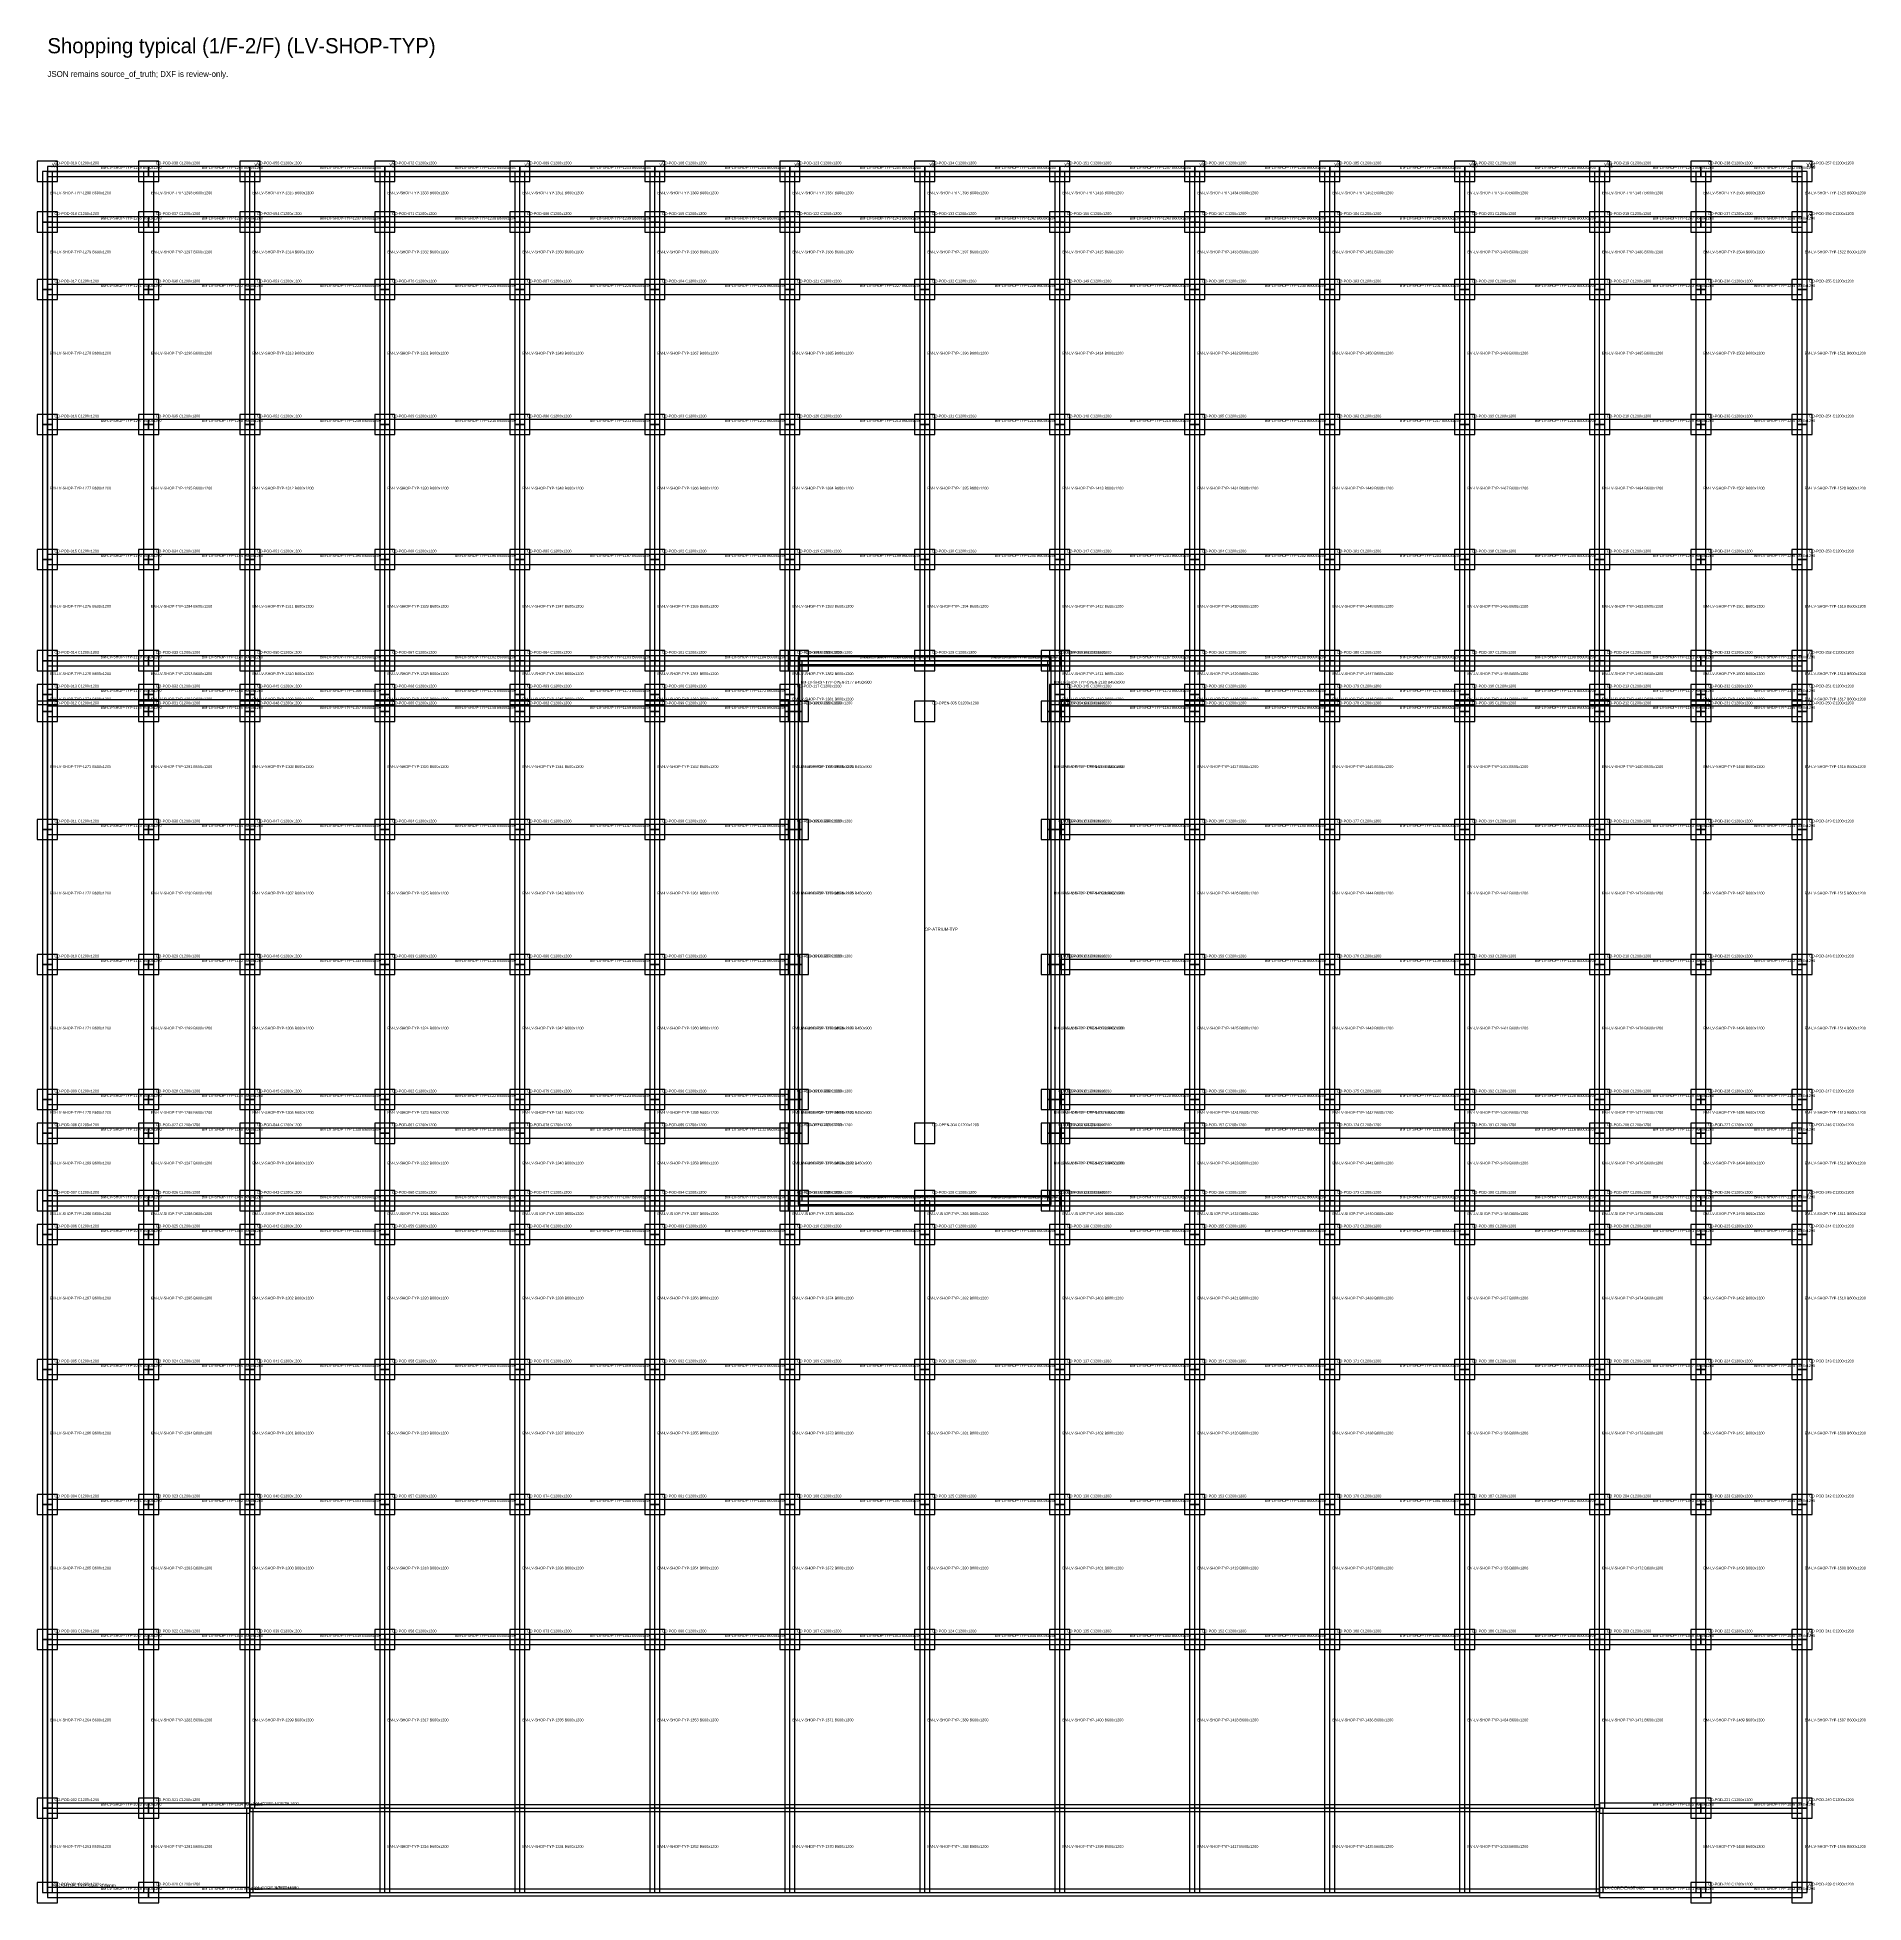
# Model space of a CAD drawing. Header units: millimetres. Extents: x -600 to 227101, y -254450 to 109948.
# Drawn here: x -600 to 107650, y -127600 to -17052 of the extents above; entities that cross this region are included whole.
import ezdxf

# ---------------------------------------------------------------- set-up
doc = ezdxf.new("R2010")
doc.units = ezdxf.units.MM
for name, color, linetype in [('LV-SHOP-TYP_BEAM', 5, 'Continuous'), ('LV-SHOP-TYP_COLUMN', 1, 'Continuous'), ('LV-SHOP-TYP_GRID', 8, 'Continuous'), ('LV-SHOP-TYP_KEEP_OUT', 4, 'Continuous'), ('LV-SHOP-TYP_OPENING', 2, 'Continuous'), ('LV-SHOP-TYP_SLAB', 7, 'Continuous'), ('LV-SHOP-TYP_WALL', 3, 'Continuous'), ('TEXT', 7, 'Continuous')]:
    doc.layers.add(name, color=color, linetype=linetype)

msp = doc.modelspace()

# ---------------------------------------------------------------- linework, layer by layer
at = {"layer": 'LV-SHOP-TYP_BEAM'}
for points in [[(-300, -28000), (300, -28000), (300, -25000), (-300, -25000), (-300, -28000)], [(0, -24700), (0, -25300), (6000, -25300), (6000, -24700), (0, -24700)], [(5700, -28000), (6300, -28000), (6300, -25000), (5700, -25000), (5700, -28000)], [(6000, -24700), (6000, -25300), (12000, -25300), (12000, -24700), (6000, -24700)], [(11700, -28000), (12300, -28000), (12300, -25000), (11700, -25000), (11700, -28000)], [(12000, -24700), (12000, -25300), (20000, -25300), (20000, -24700), (12000, -24700)], [(19700, -28000), (20300, -28000), (20300, -25000), (19700, -25000), (19700, -28000)], [(20000, -24700), (20000, -25300), (28000, -25300), (28000, -24700), (20000, -24700)], [(27700, -28000), (28300, -28000), (28300, -25000), (27700, -25000), (27700, -28000)], [(28000, -24700), (28000, -25300), (36000, -25300), (36000, -24700), (28000, -24700)], [(35700, -28000), (36300, -28000), (36300, -25000), (35700, -25000), (35700, -28000)], [(36000, -24700), (36000, -25300), (44000, -25300), (44000, -24700), (36000, -24700)], [(43700, -28000), (44300, -28000), (44300, -25000), (43700, -25000), (43700, -28000)], [(44000, -24700), (44000, -25300), (52000, -25300), (52000, -24700), (44000, -24700)], [(51700, -28000), (52300, -28000), (52300, -25000), (51700, -25000), (51700, -28000)], [(52000, -24700), (52000, -25300), (60000, -25300), (60000, -24700), (52000, -24700)], [(59700, -28000), (60300, -28000), (60300, -25000), (59700, -25000), (59700, -28000)], [(60000, -24700), (60000, -25300), (68000, -25300), (68000, -24700), (60000, -24700)], [(67700, -28000), (68300, -28000), (68300, -25000), (67700, -25000), (67700, -28000)], [(68000, -24700), (68000, -25300), (76000, -25300), (76000, -24700), (68000, -24700)], [(75700, -28000), (76300, -28000), (76300, -25000), (75700, -25000), (75700, -28000)], [(76000, -24700), (76000, -25300), (84000, -25300), (84000, -24700), (76000, -24700)], [(83700, -28000), (84300, -28000), (84300, -25000), (83700, -25000), (83700, -28000)], [(84000, -24700), (84000, -25300), (92000, -25300), (92000, -24700), (84000, -24700)], [(91700, -28000), (92300, -28000), (92300, -25000), (91700, -25000), (91700, -28000)], [(92000, -24700), (92000, -25300), (98000, -25300), (98000, -24700), (92000, -24700)], [(97700, -28000), (98300, -28000), (98300, -25000), (97700, -25000), (97700, -28000)], [(98000, -24700), (98000, -25300), (104000, -25300), (104000, -24700), (98000, -24700)], [(103700, -28000), (104300, -28000), (104300, -25000), (103700, -25000), (103700, -28000)], [(-300, -32000), (300, -32000), (300, -28000), (-300, -28000), (-300, -32000)], [(0, -27700), (0, -28300), (6000, -28300), (6000, -27700), (0, -27700)], [(5700, -32000), (6300, -32000), (6300, -28000), (5700, -28000), (5700, -32000)], [(6000, -27700), (6000, -28300), (12000, -28300), (12000, -27700), (6000, -27700)], [(11700, -32000), (12300, -32000), (12300, -28000), (11700, -28000), (11700, -32000)], [(12000, -27700), (12000, -28300), (20000, -28300), (20000, -27700), (12000, -27700)], [(19700, -32000), (20300, -32000), (20300, -28000), (19700, -28000), (19700, -32000)], [(20000, -27700), (20000, -28300), (28000, -28300), (28000, -27700), (20000, -27700)], [(27700, -32000), (28300, -32000), (28300, -28000), (27700, -28000), (27700, -32000)], [(28000, -27700), (28000, -28300), (36000, -28300), (36000, -27700), (28000, -27700)], [(35700, -32000), (36300, -32000), (36300, -28000), (35700, -28000), (35700, -32000)], [(36000, -27700), (36000, -28300), (44000, -28300), (44000, -27700), (36000, -27700)], [(43700, -32000), (44300, -32000), (44300, -28000), (43700, -28000), (43700, -32000)], [(44000, -27700), (44000, -28300), (52000, -28300), (52000, -27700), (44000, -27700)], [(51700, -32000), (52300, -32000), (52300, -28000), (51700, -28000), (51700, -32000)], [(52000, -27700), (52000, -28300), (60000, -28300), (60000, -27700), (52000, -27700)], [(59700, -32000), (60300, -32000), (60300, -28000), (59700, -28000), (59700, -32000)], [(60000, -27700), (60000, -28300), (68000, -28300), (68000, -27700), (60000, -27700)], [(67700, -32000), (68300, -32000), (68300, -28000), (67700, -28000), (67700, -32000)], [(68000, -27700), (68000, -28300), (76000, -28300), (76000, -27700), (68000, -27700)], [(75700, -32000), (76300, -32000), (76300, -28000), (75700, -28000), (75700, -32000)], [(76000, -27700), (76000, -28300), (84000, -28300), (84000, -27700), (76000, -27700)], [(83700, -32000), (84300, -32000), (84300, -28000), (83700, -28000), (83700, -32000)], [(84000, -27700), (84000, -28300), (92000, -28300), (92000, -27700), (84000, -27700)], [(91700, -32000), (92300, -32000), (92300, -28000), (91700, -28000), (91700, -32000)], [(92000, -27700), (92000, -28300), (98000, -28300), (98000, -27700), (92000, -27700)], [(97700, -32000), (98300, -32000), (98300, -28000), (97700, -28000), (97700, -32000)], [(98000, -27700), (98000, -28300), (104000, -28300), (104000, -27700), (98000, -27700)], [(103700, -32000), (104300, -32000), (104300, -28000), (103700, -28000), (103700, -32000)], [(-300, -40000), (300, -40000), (300, -32000), (-300, -32000), (-300, -40000)], [(0, -31700), (0, -32300), (6000, -32300), (6000, -31700), (0, -31700)], [(5700, -40000), (6300, -40000), (6300, -32000), (5700, -32000), (5700, -40000)], [(6000, -31700), (6000, -32300), (12000, -32300), (12000, -31700), (6000, -31700)], [(11700, -40000), (12300, -40000), (12300, -32000), (11700, -32000), (11700, -40000)], [(12000, -31700), (12000, -32300), (20000, -32300), (20000, -31700), (12000, -31700)], [(19700, -40000), (20300, -40000), (20300, -32000), (19700, -32000), (19700, -40000)], [(20000, -31700), (20000, -32300), (28000, -32300), (28000, -31700), (20000, -31700)], [(27700, -40000), (28300, -40000), (28300, -32000), (27700, -32000), (27700, -40000)], [(28000, -31700), (28000, -32300), (36000, -32300), (36000, -31700), (28000, -31700)], [(35700, -40000), (36300, -40000), (36300, -32000), (35700, -32000), (35700, -40000)], [(36000, -31700), (36000, -32300), (44000, -32300), (44000, -31700), (36000, -31700)], [(43700, -40000), (44300, -40000), (44300, -32000), (43700, -32000), (43700, -40000)], [(44000, -31700), (44000, -32300), (52000, -32300), (52000, -31700), (44000, -31700)], [(51700, -40000), (52300, -40000), (52300, -32000), (51700, -32000), (51700, -40000)], [(52000, -31700), (52000, -32300), (60000, -32300), (60000, -31700), (52000, -31700)], [(59700, -40000), (60300, -40000), (60300, -32000), (59700, -32000), (59700, -40000)], [(60000, -31700), (60000, -32300), (68000, -32300), (68000, -31700), (60000, -31700)], [(67700, -40000), (68300, -40000), (68300, -32000), (67700, -32000), (67700, -40000)], [(68000, -31700), (68000, -32300), (76000, -32300), (76000, -31700), (68000, -31700)], [(75700, -40000), (76300, -40000), (76300, -32000), (75700, -32000), (75700, -40000)], [(76000, -31700), (76000, -32300), (84000, -32300), (84000, -31700), (76000, -31700)], [(83700, -40000), (84300, -40000), (84300, -32000), (83700, -32000), (83700, -40000)], [(84000, -31700), (84000, -32300), (92000, -32300), (92000, -31700), (84000, -31700)], [(91700, -40000), (92300, -40000), (92300, -32000), (91700, -32000), (91700, -40000)], [(92000, -31700), (92000, -32300), (98000, -32300), (98000, -31700), (92000, -31700)], [(97700, -40000), (98300, -40000), (98300, -32000), (97700, -32000), (97700, -40000)], [(98000, -31700), (98000, -32300), (104000, -32300), (104000, -31700), (98000, -31700)], [(103700, -40000), (104300, -40000), (104300, -32000), (103700, -32000), (103700, -40000)], [(0, -39700), (0, -40300), (6000, -40300), (6000, -39700), (0, -39700)], [(6000, -39700), (6000, -40300), (12000, -40300), (12000, -39700), (6000, -39700)], [(12000, -39700), (12000, -40300), (20000, -40300), (20000, -39700), (12000, -39700)], [(20000, -39700), (20000, -40300), (28000, -40300), (28000, -39700), (20000, -39700)], [(28000, -39700), (28000, -40300), (36000, -40300), (36000, -39700), (28000, -39700)], [(36000, -39700), (36000, -40300), (44000, -40300), (44000, -39700), (36000, -39700)], [(44000, -39700), (44000, -40300), (52000, -40300), (52000, -39700), (44000, -39700)], [(52000, -39700), (52000, -40300), (60000, -40300), (60000, -39700), (52000, -39700)], [(60000, -39700), (60000, -40300), (68000, -40300), (68000, -39700), (60000, -39700)], [(68000, -39700), (68000, -40300), (76000, -40300), (76000, -39700), (68000, -39700)], [(76000, -39700), (76000, -40300), (84000, -40300), (84000, -39700), (76000, -39700)], [(84000, -39700), (84000, -40300), (92000, -40300), (92000, -39700), (84000, -39700)], [(92000, -39700), (92000, -40300), (98000, -40300), (98000, -39700), (92000, -39700)], [(98000, -39700), (98000, -40300), (104000, -40300), (104000, -39700), (98000, -39700)], [(-300, -48000), (300, -48000), (300, -40000), (-300, -40000), (-300, -48000)], [(5700, -48000), (6300, -48000), (6300, -40000), (5700, -40000), (5700, -48000)], [(11700, -48000), (12300, -48000), (12300, -40000), (11700, -40000), (11700, -48000)], [(19700, -48000), (20300, -48000), (20300, -40000), (19700, -40000), (19700, -48000)], [(27700, -48000), (28300, -48000), (28300, -40000), (27700, -40000), (27700, -48000)], [(35700, -48000), (36300, -48000), (36300, -40000), (35700, -40000), (35700, -48000)], [(43700, -48000), (44300, -48000), (44300, -40000), (43700, -40000), (43700, -48000)], [(51700, -48000), (52300, -48000), (52300, -40000), (51700, -40000), (51700, -48000)], [(59700, -48000), (60300, -48000), (60300, -40000), (59700, -40000), (59700, -48000)], [(67700, -48000), (68300, -48000), (68300, -40000), (67700, -40000), (67700, -48000)], [(75700, -48000), (76300, -48000), (76300, -40000), (75700, -40000), (75700, -48000)], [(83700, -48000), (84300, -48000), (84300, -40000), (83700, -40000), (83700, -48000)], [(91700, -48000), (92300, -48000), (92300, -40000), (91700, -40000), (91700, -48000)], [(97700, -48000), (98300, -48000), (98300, -40000), (97700, -40000), (97700, -48000)], [(103700, -48000), (104300, -48000), (104300, -40000), (103700, -40000), (103700, -48000)], [(-300, -54000), (300, -54000), (300, -48000), (-300, -48000), (-300, -54000)], [(0, -47700), (0, -48300), (6000, -48300), (6000, -47700), (0, -47700)], [(5700, -54000), (6300, -54000), (6300, -48000), (5700, -48000), (5700, -54000)], [(6000, -47700), (6000, -48300), (12000, -48300), (12000, -47700), (6000, -47700)], [(11700, -54000), (12300, -54000), (12300, -48000), (11700, -48000), (11700, -54000)], [(12000, -47700), (12000, -48300), (20000, -48300), (20000, -47700), (12000, -47700)], [(19700, -54000), (20300, -54000), (20300, -48000), (19700, -48000), (19700, -54000)], [(20000, -47700), (20000, -48300), (28000, -48300), (28000, -47700), (20000, -47700)], [(27700, -54000), (28300, -54000), (28300, -48000), (27700, -48000), (27700, -54000)], [(28000, -47700), (28000, -48300), (36000, -48300), (36000, -47700), (28000, -47700)], [(35700, -54000), (36300, -54000), (36300, -48000), (35700, -48000), (35700, -54000)], [(36000, -47700), (36000, -48300), (44000, -48300), (44000, -47700), (36000, -47700)], [(43700, -54000), (44300, -54000), (44300, -48000), (43700, -48000), (43700, -54000)], [(44000, -47700), (44000, -48300), (52000, -48300), (52000, -47700), (44000, -47700)], [(51700, -54000), (52300, -54000), (52300, -48000), (51700, -48000), (51700, -54000)], [(52000, -47700), (52000, -48300), (60000, -48300), (60000, -47700), (52000, -47700)], [(59700, -54000), (60300, -54000), (60300, -48000), (59700, -48000), (59700, -54000)], [(60000, -47700), (60000, -48300), (68000, -48300), (68000, -47700), (60000, -47700)], [(67700, -54000), (68300, -54000), (68300, -48000), (67700, -48000), (67700, -54000)], [(68000, -47700), (68000, -48300), (76000, -48300), (76000, -47700), (68000, -47700)], [(75700, -54000), (76300, -54000), (76300, -48000), (75700, -48000), (75700, -54000)], [(76000, -47700), (76000, -48300), (84000, -48300), (84000, -47700), (76000, -47700)], [(83700, -54000), (84300, -54000), (84300, -48000), (83700, -48000), (83700, -54000)], [(84000, -47700), (84000, -48300), (92000, -48300), (92000, -47700), (84000, -47700)], [(91700, -54000), (92300, -54000), (92300, -48000), (91700, -48000), (91700, -54000)], [(92000, -47700), (92000, -48300), (98000, -48300), (98000, -47700), (92000, -47700)], [(97700, -54000), (98300, -54000), (98300, -48000), (97700, -48000), (97700, -54000)], [(98000, -47700), (98000, -48300), (104000, -48300), (104000, -47700), (98000, -47700)], [(103700, -54000), (104300, -54000), (104300, -48000), (103700, -48000), (103700, -54000)], [(-300, -56000), (300, -56000), (300, -54000), (-300, -54000), (-300, -56000)], [(0, -53700), (0, -54300), (6000, -54300), (6000, -53700), (0, -53700)], [(5700, -56000), (6300, -56000), (6300, -54000), (5700, -54000), (5700, -56000)], [(6000, -53700), (6000, -54300), (12000, -54300), (12000, -53700), (6000, -53700)], [(11700, -56000), (12300, -56000), (12300, -54000), (11700, -54000), (11700, -56000)], [(12000, -53700), (12000, -54300), (20000, -54300), (20000, -53700), (12000, -53700)], [(19700, -56000), (20300, -56000), (20300, -54000), (19700, -54000), (19700, -56000)], [(20000, -53700), (20000, -54300), (28000, -54300), (28000, -53700), (20000, -53700)], [(27700, -56000), (28300, -56000), (28300, -54000), (27700, -54000), (27700, -56000)], [(28000, -53700), (28000, -54300), (36000, -54300), (36000, -53700), (28000, -53700)], [(35700, -56000), (36300, -56000), (36300, -54000), (35700, -54000), (35700, -56000)], [(36000, -53700), (36000, -54300), (44000, -54300), (44000, -53700), (36000, -53700)], [(43700, -56000), (44300, -56000), (44300, -54000), (43700, -54000), (43700, -56000)], [(44000, -53700), (44000, -54300), (52000, -54300), (52000, -53700), (44000, -53700)], [(44275, -57000), (44725, -57000), (44725, -54000), (44275, -54000), (44275, -57000)], [(44500, -53775), (44500, -54225), (52000, -54225), (52000, -53775), (44500, -53775)], [(52000, -53700), (52000, -54300), (60000, -54300), (60000, -53700), (52000, -53700)], [(52000, -53775), (52000, -54225), (59500, -54225), (59500, -53775), (52000, -53775)], [(59275, -57000), (59725, -57000), (59725, -54000), (59275, -54000), (59275, -57000)], [(59700, -56000), (60300, -56000), (60300, -54000), (59700, -54000), (59700, -56000)], [(60000, -53700), (60000, -54300), (68000, -54300), (68000, -53700), (60000, -53700)], [(67700, -56000), (68300, -56000), (68300, -54000), (67700, -54000), (67700, -56000)], [(68000, -53700), (68000, -54300), (76000, -54300), (76000, -53700), (68000, -53700)], [(75700, -56000), (76300, -56000), (76300, -54000), (75700, -54000), (75700, -56000)], [(76000, -53700), (76000, -54300), (84000, -54300), (84000, -53700), (76000, -53700)], [(83700, -56000), (84300, -56000), (84300, -54000), (83700, -54000), (83700, -56000)], [(84000, -53700), (84000, -54300), (92000, -54300), (92000, -53700), (84000, -53700)], [(91700, -56000), (92300, -56000), (92300, -54000), (91700, -54000), (91700, -56000)], [(92000, -53700), (92000, -54300), (98000, -54300), (98000, -53700), (92000, -53700)], [(97700, -56000), (98300, -56000), (98300, -54000), (97700, -54000), (97700, -56000)], [(98000, -53700), (98000, -54300), (104000, -54300), (104000, -53700), (98000, -53700)], [(103700, -56000), (104300, -56000), (104300, -54000), (103700, -54000), (103700, -56000)], [(-300, -57000), (300, -57000), (300, -56000), (-300, -56000), (-300, -57000)], [(0, -55700), (0, -56300), (6000, -56300), (6000, -55700), (0, -55700)], [(5700, -57000), (6300, -57000), (6300, -56000), (5700, -56000), (5700, -57000)], [(6000, -55700), (6000, -56300), (12000, -56300), (12000, -55700), (6000, -55700)], [(11700, -57000), (12300, -57000), (12300, -56000), (11700, -56000), (11700, -57000)], [(12000, -55700), (12000, -56300), (20000, -56300), (20000, -55700), (12000, -55700)], [(19700, -57000), (20300, -57000), (20300, -56000), (19700, -56000), (19700, -57000)], [(20000, -55700), (20000, -56300), (28000, -56300), (28000, -55700), (20000, -55700)], [(27700, -57000), (28300, -57000), (28300, -56000), (27700, -56000), (27700, -57000)], [(28000, -55700), (28000, -56300), (36000, -56300), (36000, -55700), (28000, -55700)], [(35700, -57000), (36300, -57000), (36300, -56000), (35700, -56000), (35700, -57000)], [(36000, -55700), (36000, -56300), (44000, -56300), (44000, -55700), (36000, -55700)], [(43700, -57000), (44300, -57000), (44300, -56000), (43700, -56000), (43700, -57000)], [(59700, -57000), (60300, -57000), (60300, -56000), (59700, -56000), (59700, -57000)], [(60000, -55700), (60000, -56300), (68000, -56300), (68000, -55700), (60000, -55700)], [(67700, -57000), (68300, -57000), (68300, -56000), (67700, -56000), (67700, -57000)], [(68000, -55700), (68000, -56300), (76000, -56300), (76000, -55700), (68000, -55700)], [(75700, -57000), (76300, -57000), (76300, -56000), (75700, -56000), (75700, -57000)], [(76000, -55700), (76000, -56300), (84000, -56300), (84000, -55700), (76000, -55700)], [(83700, -57000), (84300, -57000), (84300, -56000), (83700, -56000), (83700, -57000)], [(84000, -55700), (84000, -56300), (92000, -56300), (92000, -55700), (84000, -55700)], [(91700, -57000), (92300, -57000), (92300, -56000), (91700, -56000), (91700, -57000)], [(92000, -55700), (92000, -56300), (98000, -56300), (98000, -55700), (92000, -55700)], [(97700, -57000), (98300, -57000), (98300, -56000), (97700, -56000), (97700, -57000)], [(98000, -55700), (98000, -56300), (104000, -56300), (104000, -55700), (98000, -55700)], [(103700, -57000), (104300, -57000), (104300, -56000), (103700, -56000), (103700, -57000)], [(-300, -64000), (300, -64000), (300, -57000), (-300, -57000), (-300, -64000)], [(0, -56700), (0, -57300), (6000, -57300), (6000, -56700), (0, -56700)], [(5700, -64000), (6300, -64000), (6300, -57000), (5700, -57000), (5700, -64000)], [(6000, -56700), (6000, -57300), (12000, -57300), (12000, -56700), (6000, -56700)], [(11700, -64000), (12300, -64000), (12300, -57000), (11700, -57000), (11700, -64000)], [(12000, -56700), (12000, -57300), (20000, -57300), (20000, -56700), (12000, -56700)], [(19700, -64000), (20300, -64000), (20300, -57000), (19700, -57000), (19700, -64000)], [(20000, -56700), (20000, -57300), (28000, -57300), (28000, -56700), (20000, -56700)], [(27700, -64000), (28300, -64000), (28300, -57000), (27700, -57000), (27700, -64000)], [(28000, -56700), (28000, -57300), (36000, -57300), (36000, -56700), (28000, -56700)], [(35700, -64000), (36300, -64000), (36300, -57000), (35700, -57000), (35700, -64000)], [(36000, -56700), (36000, -57300), (44000, -57300), (44000, -56700), (36000, -56700)], [(43700, -64000), (44300, -64000), (44300, -57000), (43700, -57000), (43700, -64000)], [(44275, -64000), (44725, -64000), (44725, -57000), (44275, -57000), (44275, -64000)], [(59275, -64000), (59725, -64000), (59725, -57000), (59275, -57000), (59275, -64000)], [(59700, -64000), (60300, -64000), (60300, -57000), (59700, -57000), (59700, -64000)], [(60000, -56700), (60000, -57300), (68000, -57300), (68000, -56700), (60000, -56700)], [(67700, -64000), (68300, -64000), (68300, -57000), (67700, -57000), (67700, -64000)], [(68000, -56700), (68000, -57300), (76000, -57300), (76000, -56700), (68000, -56700)], [(75700, -64000), (76300, -64000), (76300, -57000), (75700, -57000), (75700, -64000)], [(76000, -56700), (76000, -57300), (84000, -57300), (84000, -56700), (76000, -56700)], [(83700, -64000), (84300, -64000), (84300, -57000), (83700, -57000), (83700, -64000)], [(84000, -56700), (84000, -57300), (92000, -57300), (92000, -56700), (84000, -56700)], [(91700, -64000), (92300, -64000), (92300, -57000), (91700, -57000), (91700, -64000)], [(92000, -56700), (92000, -57300), (98000, -57300), (98000, -56700), (92000, -56700)], [(97700, -64000), (98300, -64000), (98300, -57000), (97700, -57000), (97700, -64000)], [(98000, -56700), (98000, -57300), (104000, -57300), (104000, -56700), (98000, -56700)], [(103700, -64000), (104300, -64000), (104300, -57000), (103700, -57000), (103700, -64000)], [(-300, -72000), (300, -72000), (300, -64000), (-300, -64000), (-300, -72000)], [(0, -63700), (0, -64300), (6000, -64300), (6000, -63700), (0, -63700)], [(5700, -72000), (6300, -72000), (6300, -64000), (5700, -64000), (5700, -72000)], [(6000, -63700), (6000, -64300), (12000, -64300), (12000, -63700), (6000, -63700)], [(11700, -72000), (12300, -72000), (12300, -64000), (11700, -64000), (11700, -72000)], [(12000, -63700), (12000, -64300), (20000, -64300), (20000, -63700), (12000, -63700)], [(19700, -72000), (20300, -72000), (20300, -64000), (19700, -64000), (19700, -72000)], [(20000, -63700), (20000, -64300), (28000, -64300), (28000, -63700), (20000, -63700)], [(27700, -72000), (28300, -72000), (28300, -64000), (27700, -64000), (27700, -72000)], [(28000, -63700), (28000, -64300), (36000, -64300), (36000, -63700), (28000, -63700)], [(35700, -72000), (36300, -72000), (36300, -64000), (35700, -64000), (35700, -72000)], [(36000, -63700), (36000, -64300), (44000, -64300), (44000, -63700), (36000, -63700)], [(43700, -72000), (44300, -72000), (44300, -64000), (43700, -64000), (43700, -72000)], [(44275, -72000), (44725, -72000), (44725, -64000), (44275, -64000), (44275, -72000)], [(59275, -72000), (59725, -72000), (59725, -64000), (59275, -64000), (59275, -72000)], [(59700, -72000), (60300, -72000), (60300, -64000), (59700, -64000), (59700, -72000)], [(60000, -63700), (60000, -64300), (68000, -64300), (68000, -63700), (60000, -63700)], [(67700, -72000), (68300, -72000), (68300, -64000), (67700, -64000), (67700, -72000)], [(68000, -63700), (68000, -64300), (76000, -64300), (76000, -63700), (68000, -63700)], [(75700, -72000), (76300, -72000), (76300, -64000), (75700, -64000), (75700, -72000)], [(76000, -63700), (76000, -64300), (84000, -64300), (84000, -63700), (76000, -63700)], [(83700, -72000), (84300, -72000), (84300, -64000), (83700, -64000), (83700, -72000)], [(84000, -63700), (84000, -64300), (92000, -64300), (92000, -63700), (84000, -63700)], [(91700, -72000), (92300, -72000), (92300, -64000), (91700, -64000), (91700, -72000)], [(92000, -63700), (92000, -64300), (98000, -64300), (98000, -63700), (92000, -63700)], [(97700, -72000), (98300, -72000), (98300, -64000), (97700, -64000), (97700, -72000)], [(98000, -63700), (98000, -64300), (104000, -64300), (104000, -63700), (98000, -63700)], [(103700, -72000), (104300, -72000), (104300, -64000), (103700, -64000), (103700, -72000)], [(0, -71700), (0, -72300), (6000, -72300), (6000, -71700), (0, -71700)], [(6000, -71700), (6000, -72300), (12000, -72300), (12000, -71700), (6000, -71700)], [(12000, -71700), (12000, -72300), (20000, -72300), (20000, -71700), (12000, -71700)], [(20000, -71700), (20000, -72300), (28000, -72300), (28000, -71700), (20000, -71700)], [(28000, -71700), (28000, -72300), (36000, -72300), (36000, -71700), (28000, -71700)], [(36000, -71700), (36000, -72300), (44000, -72300), (44000, -71700), (36000, -71700)], [(60000, -71700), (60000, -72300), (68000, -72300), (68000, -71700), (60000, -71700)], [(68000, -71700), (68000, -72300), (76000, -72300), (76000, -71700), (68000, -71700)], [(76000, -71700), (76000, -72300), (84000, -72300), (84000, -71700), (76000, -71700)], [(84000, -71700), (84000, -72300), (92000, -72300), (92000, -71700), (84000, -71700)], [(92000, -71700), (92000, -72300), (98000, -72300), (98000, -71700), (92000, -71700)], [(98000, -71700), (98000, -72300), (104000, -72300), (104000, -71700), (98000, -71700)], [(-300, -80000), (300, -80000), (300, -72000), (-300, -72000), (-300, -80000)], [(5700, -80000), (6300, -80000), (6300, -72000), (5700, -72000), (5700, -80000)], [(11700, -80000), (12300, -80000), (12300, -72000), (11700, -72000), (11700, -80000)], [(19700, -80000), (20300, -80000), (20300, -72000), (19700, -72000), (19700, -80000)], [(27700, -80000), (28300, -80000), (28300, -72000), (27700, -72000), (27700, -80000)], [(35700, -80000), (36300, -80000), (36300, -72000), (35700, -72000), (35700, -80000)], [(43700, -80000), (44300, -80000), (44300, -72000), (43700, -72000), (43700, -80000)], [(44275, -80000), (44725, -80000), (44725, -72000), (44275, -72000), (44275, -80000)], [(59275, -80000), (59725, -80000), (59725, -72000), (59275, -72000), (59275, -80000)], [(59700, -80000), (60300, -80000), (60300, -72000), (59700, -72000), (59700, -80000)], [(67700, -80000), (68300, -80000), (68300, -72000), (67700, -72000), (67700, -80000)], [(75700, -80000), (76300, -80000), (76300, -72000), (75700, -72000), (75700, -80000)], [(83700, -80000), (84300, -80000), (84300, -72000), (83700, -72000), (83700, -80000)], [(91700, -80000), (92300, -80000), (92300, -72000), (91700, -72000), (91700, -80000)], [(97700, -80000), (98300, -80000), (98300, -72000), (97700, -72000), (97700, -80000)], [(103700, -80000), (104300, -80000), (104300, -72000), (103700, -72000), (103700, -80000)], [(-300, -82000), (300, -82000), (300, -80000), (-300, -80000), (-300, -82000)], [(0, -79700), (0, -80300), (6000, -80300), (6000, -79700), (0, -79700)], [(5700, -82000), (6300, -82000), (6300, -80000), (5700, -80000), (5700, -82000)], [(6000, -79700), (6000, -80300), (12000, -80300), (12000, -79700), (6000, -79700)], [(11700, -82000), (12300, -82000), (12300, -80000), (11700, -80000), (11700, -82000)], [(12000, -79700), (12000, -80300), (20000, -80300), (20000, -79700), (12000, -79700)], [(19700, -82000), (20300, -82000), (20300, -80000), (19700, -80000), (19700, -82000)], [(20000, -79700), (20000, -80300), (28000, -80300), (28000, -79700), (20000, -79700)], [(27700, -82000), (28300, -82000), (28300, -80000), (27700, -80000), (27700, -82000)], [(28000, -79700), (28000, -80300), (36000, -80300), (36000, -79700), (28000, -79700)], [(35700, -82000), (36300, -82000), (36300, -80000), (35700, -80000), (35700, -82000)], [(36000, -79700), (36000, -80300), (44000, -80300), (44000, -79700), (36000, -79700)], [(43700, -82000), (44300, -82000), (44300, -80000), (43700, -80000), (43700, -82000)], [(44275, -82000), (44725, -82000), (44725, -80000), (44275, -80000), (44275, -82000)], [(59275, -82000), (59725, -82000), (59725, -80000), (59275, -80000), (59275, -82000)], [(59700, -82000), (60300, -82000), (60300, -80000), (59700, -80000), (59700, -82000)], [(60000, -79700), (60000, -80300), (68000, -80300), (68000, -79700), (60000, -79700)], [(67700, -82000), (68300, -82000), (68300, -80000), (67700, -80000), (67700, -82000)], [(68000, -79700), (68000, -80300), (76000, -80300), (76000, -79700), (68000, -79700)], [(75700, -82000), (76300, -82000), (76300, -80000), (75700, -80000), (75700, -82000)], [(76000, -79700), (76000, -80300), (84000, -80300), (84000, -79700), (76000, -79700)], [(83700, -82000), (84300, -82000), (84300, -80000), (83700, -80000), (83700, -82000)], [(84000, -79700), (84000, -80300), (92000, -80300), (92000, -79700), (84000, -79700)], [(91700, -82000), (92300, -82000), (92300, -80000), (91700, -80000), (91700, -82000)], [(92000, -79700), (92000, -80300), (98000, -80300), (98000, -79700), (92000, -79700)], [(97700, -82000), (98300, -82000), (98300, -80000), (97700, -80000), (97700, -82000)], [(98000, -79700), (98000, -80300), (104000, -80300), (104000, -79700), (98000, -79700)], [(103700, -82000), (104300, -82000), (104300, -80000), (103700, -80000), (103700, -82000)], [(0, -81700), (0, -82300), (6000, -82300), (6000, -81700), (0, -81700)], [(6000, -81700), (6000, -82300), (12000, -82300), (12000, -81700), (6000, -81700)], [(12000, -81700), (12000, -82300), (20000, -82300), (20000, -81700), (12000, -81700)], [(20000, -81700), (20000, -82300), (28000, -82300), (28000, -81700), (20000, -81700)], [(28000, -81700), (28000, -82300), (36000, -82300), (36000, -81700), (28000, -81700)], [(36000, -81700), (36000, -82300), (44000, -82300), (44000, -81700), (36000, -81700)], [(60000, -81700), (60000, -82300), (68000, -82300), (68000, -81700), (60000, -81700)], [(68000, -81700), (68000, -82300), (76000, -82300), (76000, -81700), (68000, -81700)], [(76000, -81700), (76000, -82300), (84000, -82300), (84000, -81700), (76000, -81700)], [(84000, -81700), (84000, -82300), (92000, -82300), (92000, -81700), (84000, -81700)], [(92000, -81700), (92000, -82300), (98000, -82300), (98000, -81700), (92000, -81700)], [(98000, -81700), (98000, -82300), (104000, -82300), (104000, -81700), (98000, -81700)], [(-300, -86000), (300, -86000), (300, -82000), (-300, -82000), (-300, -86000)], [(5700, -86000), (6300, -86000), (6300, -82000), (5700, -82000), (5700, -86000)], [(11700, -86000), (12300, -86000), (12300, -82000), (11700, -82000), (11700, -86000)], [(19700, -86000), (20300, -86000), (20300, -82000), (19700, -82000), (19700, -86000)], [(27700, -86000), (28300, -86000), (28300, -82000), (27700, -82000), (27700, -86000)], [(35700, -86000), (36300, -86000), (36300, -82000), (35700, -82000), (35700, -86000)], [(43700, -86000), (44300, -86000), (44300, -82000), (43700, -82000), (43700, -86000)], [(44275, -86000), (44725, -86000), (44725, -82000), (44275, -82000), (44275, -86000)], [(59275, -86000), (59725, -86000), (59725, -82000), (59275, -82000), (59275, -86000)], [(59700, -86000), (60300, -86000), (60300, -82000), (59700, -82000), (59700, -86000)], [(67700, -86000), (68300, -86000), (68300, -82000), (67700, -82000), (67700, -86000)], [(75700, -86000), (76300, -86000), (76300, -82000), (75700, -82000), (75700, -86000)], [(83700, -86000), (84300, -86000), (84300, -82000), (83700, -82000), (83700, -86000)], [(91700, -86000), (92300, -86000), (92300, -82000), (91700, -82000), (91700, -86000)], [(97700, -86000), (98300, -86000), (98300, -82000), (97700, -82000), (97700, -86000)], [(103700, -86000), (104300, -86000), (104300, -82000), (103700, -82000), (103700, -86000)], [(-300, -88000), (300, -88000), (300, -86000), (-300, -86000), (-300, -88000)], [(0, -85700), (0, -86300), (6000, -86300), (6000, -85700), (0, -85700)], [(5700, -88000), (6300, -88000), (6300, -86000), (5700, -86000), (5700, -88000)], [(6000, -85700), (6000, -86300), (12000, -86300), (12000, -85700), (6000, -85700)], [(11700, -88000), (12300, -88000), (12300, -86000), (11700, -86000), (11700, -88000)], [(12000, -85700), (12000, -86300), (20000, -86300), (20000, -85700), (12000, -85700)], [(19700, -88000), (20300, -88000), (20300, -86000), (19700, -86000), (19700, -88000)], [(20000, -85700), (20000, -86300), (28000, -86300), (28000, -85700), (20000, -85700)], [(27700, -88000), (28300, -88000), (28300, -86000), (27700, -86000), (27700, -88000)], [(28000, -85700), (28000, -86300), (36000, -86300), (36000, -85700), (28000, -85700)], [(35700, -88000), (36300, -88000), (36300, -86000), (35700, -86000), (35700, -88000)], [(36000, -85700), (36000, -86300), (44000, -86300), (44000, -85700), (36000, -85700)], [(43700, -88000), (44300, -88000), (44300, -86000), (43700, -86000), (43700, -88000)], [(44000, -85700), (44000, -86300), (52000, -86300), (52000, -85700), (44000, -85700)], [(44500, -85775), (44500, -86225), (52000, -86225), (52000, -85775), (44500, -85775)], [(51700, -88000), (52300, -88000), (52300, -86000), (51700, -86000), (51700, -88000)], [(52000, -85700), (52000, -86300), (60000, -86300), (60000, -85700), (52000, -85700)], [(52000, -85775), (52000, -86225), (59500, -86225), (59500, -85775), (52000, -85775)], [(59700, -88000), (60300, -88000), (60300, -86000), (59700, -86000), (59700, -88000)], [(60000, -85700), (60000, -86300), (68000, -86300), (68000, -85700), (60000, -85700)], [(67700, -88000), (68300, -88000), (68300, -86000), (67700, -86000), (67700, -88000)], [(68000, -85700), (68000, -86300), (76000, -86300), (76000, -85700), (68000, -85700)], [(75700, -88000), (76300, -88000), (76300, -86000), (75700, -86000), (75700, -88000)], [(76000, -85700), (76000, -86300), (84000, -86300), (84000, -85700), (76000, -85700)], [(83700, -88000), (84300, -88000), (84300, -86000), (83700, -86000), (83700, -88000)], [(84000, -85700), (84000, -86300), (92000, -86300), (92000, -85700), (84000, -85700)], [(91700, -88000), (92300, -88000), (92300, -86000), (91700, -86000), (91700, -88000)], [(92000, -85700), (92000, -86300), (98000, -86300), (98000, -85700), (92000, -85700)], [(97700, -88000), (98300, -88000), (98300, -86000), (97700, -86000), (97700, -88000)], [(98000, -85700), (98000, -86300), (104000, -86300), (104000, -85700), (98000, -85700)], [(103700, -88000), (104300, -88000), (104300, -86000), (103700, -86000), (103700, -88000)], [(-300, -96000), (300, -96000), (300, -88000), (-300, -88000), (-300, -96000)], [(0, -87700), (0, -88300), (6000, -88300), (6000, -87700), (0, -87700)], [(5700, -96000), (6300, -96000), (6300, -88000), (5700, -88000), (5700, -96000)], [(6000, -87700), (6000, -88300), (12000, -88300), (12000, -87700), (6000, -87700)], [(11700, -96000), (12300, -96000), (12300, -88000), (11700, -88000), (11700, -96000)], [(12000, -87700), (12000, -88300), (20000, -88300), (20000, -87700), (12000, -87700)], [(19700, -96000), (20300, -96000), (20300, -88000), (19700, -88000), (19700, -96000)], [(20000, -87700), (20000, -88300), (28000, -88300), (28000, -87700), (20000, -87700)], [(27700, -96000), (28300, -96000), (28300, -88000), (27700, -88000), (27700, -96000)], [(28000, -87700), (28000, -88300), (36000, -88300), (36000, -87700), (28000, -87700)], [(35700, -96000), (36300, -96000), (36300, -88000), (35700, -88000), (35700, -96000)], [(36000, -87700), (36000, -88300), (44000, -88300), (44000, -87700), (36000, -87700)], [(43700, -96000), (44300, -96000), (44300, -88000), (43700, -88000), (43700, -96000)], [(44000, -87700), (44000, -88300), (52000, -88300), (52000, -87700), (44000, -87700)], [(51700, -96000), (52300, -96000), (52300, -88000), (51700, -88000), (51700, -96000)], [(52000, -87700), (52000, -88300), (60000, -88300), (60000, -87700), (52000, -87700)], [(59700, -96000), (60300, -96000), (60300, -88000), (59700, -88000), (59700, -96000)], [(60000, -87700), (60000, -88300), (68000, -88300), (68000, -87700), (60000, -87700)], [(67700, -96000), (68300, -96000), (68300, -88000), (67700, -88000), (67700, -96000)], [(68000, -87700), (68000, -88300), (76000, -88300), (76000, -87700), (68000, -87700)], [(75700, -96000), (76300, -96000), (76300, -88000), (75700, -88000), (75700, -96000)], [(76000, -87700), (76000, -88300), (84000, -88300), (84000, -87700), (76000, -87700)], [(83700, -96000), (84300, -96000), (84300, -88000), (83700, -88000), (83700, -96000)], [(84000, -87700), (84000, -88300), (92000, -88300), (92000, -87700), (84000, -87700)], [(91700, -96000), (92300, -96000), (92300, -88000), (91700, -88000), (91700, -96000)], [(92000, -87700), (92000, -88300), (98000, -88300), (98000, -87700), (92000, -87700)], [(97700, -96000), (98300, -96000), (98300, -88000), (97700, -88000), (97700, -96000)], [(98000, -87700), (98000, -88300), (104000, -88300), (104000, -87700), (98000, -87700)], [(103700, -96000), (104300, -96000), (104300, -88000), (103700, -88000), (103700, -96000)], [(-300, -104000), (300, -104000), (300, -96000), (-300, -96000), (-300, -104000)], [(0, -95700), (0, -96300), (6000, -96300), (6000, -95700), (0, -95700)], [(5700, -104000), (6300, -104000), (6300, -96000), (5700, -96000), (5700, -104000)], [(6000, -95700), (6000, -96300), (12000, -96300), (12000, -95700), (6000, -95700)], [(11700, -104000), (12300, -104000), (12300, -96000), (11700, -96000), (11700, -104000)], [(12000, -95700), (12000, -96300), (20000, -96300), (20000, -95700), (12000, -95700)], [(19700, -104000), (20300, -104000), (20300, -96000), (19700, -96000), (19700, -104000)], [(20000, -95700), (20000, -96300), (28000, -96300), (28000, -95700), (20000, -95700)], [(27700, -104000), (28300, -104000), (28300, -96000), (27700, -96000), (27700, -104000)], [(28000, -95700), (28000, -96300), (36000, -96300), (36000, -95700), (28000, -95700)], [(35700, -104000), (36300, -104000), (36300, -96000), (35700, -96000), (35700, -104000)], [(36000, -95700), (36000, -96300), (44000, -96300), (44000, -95700), (36000, -95700)], [(43700, -104000), (44300, -104000), (44300, -96000), (43700, -96000), (43700, -104000)], [(44000, -95700), (44000, -96300), (52000, -96300), (52000, -95700), (44000, -95700)], [(51700, -104000), (52300, -104000), (52300, -96000), (51700, -96000), (51700, -104000)], [(52000, -95700), (52000, -96300), (60000, -96300), (60000, -95700), (52000, -95700)], [(59700, -104000), (60300, -104000), (60300, -96000), (59700, -96000), (59700, -104000)], [(60000, -95700), (60000, -96300), (68000, -96300), (68000, -95700), (60000, -95700)], [(67700, -104000), (68300, -104000), (68300, -96000), (67700, -96000), (67700, -104000)], [(68000, -95700), (68000, -96300), (76000, -96300), (76000, -95700), (68000, -95700)], [(75700, -104000), (76300, -104000), (76300, -96000), (75700, -96000), (75700, -104000)], [(76000, -95700), (76000, -96300), (84000, -96300), (84000, -95700), (76000, -95700)], [(83700, -104000), (84300, -104000), (84300, -96000), (83700, -96000), (83700, -104000)], [(84000, -95700), (84000, -96300), (92000, -96300), (92000, -95700), (84000, -95700)], [(91700, -104000), (92300, -104000), (92300, -96000), (91700, -96000), (91700, -104000)], [(92000, -95700), (92000, -96300), (98000, -96300), (98000, -95700), (92000, -95700)], [(97700, -104000), (98300, -104000), (98300, -96000), (97700, -96000), (97700, -104000)], [(98000, -95700), (98000, -96300), (104000, -96300), (104000, -95700), (98000, -95700)], [(103700, -104000), (104300, -104000), (104300, -96000), (103700, -96000), (103700, -104000)], [(0, -103700), (0, -104300), (6000, -104300), (6000, -103700), (0, -103700)], [(6000, -103700), (6000, -104300), (12000, -104300), (12000, -103700), (6000, -103700)], [(12000, -103700), (12000, -104300), (20000, -104300), (20000, -103700), (12000, -103700)], [(20000, -103700), (20000, -104300), (28000, -104300), (28000, -103700), (20000, -103700)], [(28000, -103700), (28000, -104300), (36000, -104300), (36000, -103700), (28000, -103700)], [(36000, -103700), (36000, -104300), (44000, -104300), (44000, -103700), (36000, -103700)], [(44000, -103700), (44000, -104300), (52000, -104300), (52000, -103700), (44000, -103700)], [(52000, -103700), (52000, -104300), (60000, -104300), (60000, -103700), (52000, -103700)], [(60000, -103700), (60000, -104300), (68000, -104300), (68000, -103700), (60000, -103700)], [(68000, -103700), (68000, -104300), (76000, -104300), (76000, -103700), (68000, -103700)], [(76000, -103700), (76000, -104300), (84000, -104300), (84000, -103700), (76000, -103700)], [(84000, -103700), (84000, -104300), (92000, -104300), (92000, -103700), (84000, -103700)], [(92000, -103700), (92000, -104300), (98000, -104300), (98000, -103700), (92000, -103700)], [(98000, -103700), (98000, -104300), (104000, -104300), (104000, -103700), (98000, -103700)], [(-300, -112000), (300, -112000), (300, -104000), (-300, -104000), (-300, -112000)], [(5700, -112000), (6300, -112000), (6300, -104000), (5700, -104000), (5700, -112000)], [(11700, -112000), (12300, -112000), (12300, -104000), (11700, -104000), (11700, -112000)], [(19700, -112000), (20300, -112000), (20300, -104000), (19700, -104000), (19700, -112000)], [(27700, -112000), (28300, -112000), (28300, -104000), (27700, -104000), (27700, -112000)], [(35700, -112000), (36300, -112000), (36300, -104000), (35700, -104000), (35700, -112000)], [(43700, -112000), (44300, -112000), (44300, -104000), (43700, -104000), (43700, -112000)], [(51700, -112000), (52300, -112000), (52300, -104000), (51700, -104000), (51700, -112000)], [(59700, -112000), (60300, -112000), (60300, -104000), (59700, -104000), (59700, -112000)], [(67700, -112000), (68300, -112000), (68300, -104000), (67700, -104000), (67700, -112000)], [(75700, -112000), (76300, -112000), (76300, -104000), (75700, -104000), (75700, -112000)], [(83700, -112000), (84300, -112000), (84300, -104000), (83700, -104000), (83700, -112000)], [(91700, -112000), (92300, -112000), (92300, -104000), (91700, -104000), (91700, -112000)], [(97700, -112000), (98300, -112000), (98300, -104000), (97700, -104000), (97700, -112000)], [(103700, -112000), (104300, -112000), (104300, -104000), (103700, -104000), (103700, -112000)], [(-300, -122000), (300, -122000), (300, -112000), (-300, -112000), (-300, -122000)], [(0, -111700), (0, -112300), (6000, -112300), (6000, -111700), (0, -111700)], [(5700, -122000), (6300, -122000), (6300, -112000), (5700, -112000), (5700, -122000)], [(6000, -111700), (6000, -112300), (12000, -112300), (12000, -111700), (6000, -111700)], [(11700, -122000), (12300, -122000), (12300, -112000), (11700, -112000), (11700, -122000)], [(12000, -111700), (12000, -112300), (20000, -112300), (20000, -111700), (12000, -111700)], [(19700, -122000), (20300, -122000), (20300, -112000), (19700, -112000), (19700, -122000)], [(20000, -111700), (20000, -112300), (28000, -112300), (28000, -111700), (20000, -111700)], [(27700, -122000), (28300, -122000), (28300, -112000), (27700, -112000), (27700, -122000)], [(28000, -111700), (28000, -112300), (36000, -112300), (36000, -111700), (28000, -111700)], [(35700, -122000), (36300, -122000), (36300, -112000), (35700, -112000), (35700, -122000)], [(36000, -111700), (36000, -112300), (44000, -112300), (44000, -111700), (36000, -111700)], [(43700, -122000), (44300, -122000), (44300, -112000), (43700, -112000), (43700, -122000)], [(44000, -111700), (44000, -112300), (52000, -112300), (52000, -111700), (44000, -111700)], [(51700, -122000), (52300, -122000), (52300, -112000), (51700, -112000), (51700, -122000)], [(52000, -111700), (52000, -112300), (60000, -112300), (60000, -111700), (52000, -111700)], [(59700, -122000), (60300, -122000), (60300, -112000), (59700, -112000), (59700, -122000)], [(60000, -111700), (60000, -112300), (68000, -112300), (68000, -111700), (60000, -111700)], [(67700, -122000), (68300, -122000), (68300, -112000), (67700, -112000), (67700, -122000)], [(68000, -111700), (68000, -112300), (76000, -112300), (76000, -111700), (68000, -111700)], [(75700, -122000), (76300, -122000), (76300, -112000), (75700, -112000), (75700, -122000)], [(76000, -111700), (76000, -112300), (84000, -112300), (84000, -111700), (76000, -111700)], [(83700, -122000), (84300, -122000), (84300, -112000), (83700, -112000), (83700, -122000)], [(84000, -111700), (84000, -112300), (92000, -112300), (92000, -111700), (84000, -111700)], [(91700, -122000), (92300, -122000), (92300, -112000), (91700, -112000), (91700, -122000)], [(92000, -111700), (92000, -112300), (98000, -112300), (98000, -111700), (92000, -111700)], [(97700, -122000), (98300, -122000), (98300, -112000), (97700, -112000), (97700, -122000)], [(98000, -111700), (98000, -112300), (104000, -112300), (104000, -111700), (98000, -111700)], [(103700, -122000), (104300, -122000), (104300, -112000), (103700, -112000), (103700, -122000)], [(-300, -127000), (300, -127000), (300, -122000), (-300, -122000), (-300, -127000)], [(0, -121700), (0, -122300), (6000, -122300), (6000, -121700), (0, -121700)], [(5700, -127000), (6300, -127000), (6300, -122000), (5700, -122000), (5700, -127000)], [(6000, -121700), (6000, -122300), (12000, -122300), (12000, -121700), (6000, -121700)], [(19700, -127000), (20300, -127000), (20300, -122000), (19700, -122000), (19700, -127000)], [(27700, -127000), (28300, -127000), (28300, -122000), (27700, -122000), (27700, -127000)], [(35700, -127000), (36300, -127000), (36300, -122000), (35700, -122000), (35700, -127000)], [(43700, -127000), (44300, -127000), (44300, -122000), (43700, -122000), (43700, -127000)], [(51700, -127000), (52300, -127000), (52300, -122000), (51700, -122000), (51700, -127000)], [(59700, -127000), (60300, -127000), (60300, -122000), (59700, -122000), (59700, -127000)], [(67700, -127000), (68300, -127000), (68300, -122000), (67700, -122000), (67700, -127000)], [(75700, -127000), (76300, -127000), (76300, -122000), (75700, -122000), (75700, -127000)], [(83700, -127000), (84300, -127000), (84300, -122000), (83700, -122000), (83700, -127000)], [(92000, -121700), (92000, -122300), (98000, -122300), (98000, -121700), (92000, -121700)], [(97700, -127000), (98300, -127000), (98300, -122000), (97700, -122000), (97700, -127000)], [(98000, -121700), (98000, -122300), (104000, -122300), (104000, -121700), (98000, -121700)], [(103700, -127000), (104300, -127000), (104300, -122000), (103700, -122000), (103700, -127000)], [(0, -126700), (0, -127300), (6000, -127300), (6000, -126700), (0, -126700)], [(6000, -126700), (6000, -127300), (12000, -127300), (12000, -126700), (6000, -126700)], [(92000, -126700), (92000, -127300), (98000, -127300), (98000, -126700), (92000, -126700)], [(98000, -126700), (98000, -127300), (104000, -127300), (104000, -126700), (98000, -126700)]]:
    msp.add_lwpolyline(points, close=True, dxfattribs=at)
at = {"layer": 'LV-SHOP-TYP_COLUMN'}
for points in [[(-600, -25600), (600, -25600), (600, -24400), (-600, -24400), (-600, -25600)], [(5400, -25600), (6600, -25600), (6600, -24400), (5400, -24400), (5400, -25600)], [(11400, -25600), (12600, -25600), (12600, -24400), (11400, -24400), (11400, -25600)], [(19400, -25600), (20600, -25600), (20600, -24400), (19400, -24400), (19400, -25600)], [(27400, -25600), (28600, -25600), (28600, -24400), (27400, -24400), (27400, -25600)], [(35400, -25600), (36600, -25600), (36600, -24400), (35400, -24400), (35400, -25600)], [(43400, -25600), (44600, -25600), (44600, -24400), (43400, -24400), (43400, -25600)], [(51400, -25600), (52600, -25600), (52600, -24400), (51400, -24400), (51400, -25600)], [(59400, -25600), (60600, -25600), (60600, -24400), (59400, -24400), (59400, -25600)], [(67400, -25600), (68600, -25600), (68600, -24400), (67400, -24400), (67400, -25600)], [(75400, -25600), (76600, -25600), (76600, -24400), (75400, -24400), (75400, -25600)], [(83400, -25600), (84600, -25600), (84600, -24400), (83400, -24400), (83400, -25600)], [(91400, -25600), (92600, -25600), (92600, -24400), (91400, -24400), (91400, -25600)], [(97400, -25600), (98600, -25600), (98600, -24400), (97400, -24400), (97400, -25600)], [(103400, -25600), (104600, -25600), (104600, -24400), (103400, -24400), (103400, -25600)], [(-600, -28600), (600, -28600), (600, -27400), (-600, -27400), (-600, -28600)], [(5400, -28600), (6600, -28600), (6600, -27400), (5400, -27400), (5400, -28600)], [(11400, -28600), (12600, -28600), (12600, -27400), (11400, -27400), (11400, -28600)], [(19400, -28600), (20600, -28600), (20600, -27400), (19400, -27400), (19400, -28600)], [(27400, -28600), (28600, -28600), (28600, -27400), (27400, -27400), (27400, -28600)], [(35400, -28600), (36600, -28600), (36600, -27400), (35400, -27400), (35400, -28600)], [(43400, -28600), (44600, -28600), (44600, -27400), (43400, -27400), (43400, -28600)], [(51400, -28600), (52600, -28600), (52600, -27400), (51400, -27400), (51400, -28600)], [(59400, -28600), (60600, -28600), (60600, -27400), (59400, -27400), (59400, -28600)], [(67400, -28600), (68600, -28600), (68600, -27400), (67400, -27400), (67400, -28600)], [(75400, -28600), (76600, -28600), (76600, -27400), (75400, -27400), (75400, -28600)], [(83400, -28600), (84600, -28600), (84600, -27400), (83400, -27400), (83400, -28600)], [(91400, -28600), (92600, -28600), (92600, -27400), (91400, -27400), (91400, -28600)], [(97400, -28600), (98600, -28600), (98600, -27400), (97400, -27400), (97400, -28600)], [(103400, -28600), (104600, -28600), (104600, -27400), (103400, -27400), (103400, -28600)], [(-600, -32600), (600, -32600), (600, -31400), (-600, -31400), (-600, -32600)], [(5400, -32600), (6600, -32600), (6600, -31400), (5400, -31400), (5400, -32600)], [(11400, -32600), (12600, -32600), (12600, -31400), (11400, -31400), (11400, -32600)], [(19400, -32600), (20600, -32600), (20600, -31400), (19400, -31400), (19400, -32600)], [(27400, -32600), (28600, -32600), (28600, -31400), (27400, -31400), (27400, -32600)], [(35400, -32600), (36600, -32600), (36600, -31400), (35400, -31400), (35400, -32600)], [(43400, -32600), (44600, -32600), (44600, -31400), (43400, -31400), (43400, -32600)], [(51400, -32600), (52600, -32600), (52600, -31400), (51400, -31400), (51400, -32600)], [(59400, -32600), (60600, -32600), (60600, -31400), (59400, -31400), (59400, -32600)], [(67400, -32600), (68600, -32600), (68600, -31400), (67400, -31400), (67400, -32600)], [(75400, -32600), (76600, -32600), (76600, -31400), (75400, -31400), (75400, -32600)], [(83400, -32600), (84600, -32600), (84600, -31400), (83400, -31400), (83400, -32600)], [(91400, -32600), (92600, -32600), (92600, -31400), (91400, -31400), (91400, -32600)], [(97400, -32600), (98600, -32600), (98600, -31400), (97400, -31400), (97400, -32600)], [(103400, -32600), (104600, -32600), (104600, -31400), (103400, -31400), (103400, -32600)], [(-600, -40600), (600, -40600), (600, -39400), (-600, -39400), (-600, -40600)], [(5400, -40600), (6600, -40600), (6600, -39400), (5400, -39400), (5400, -40600)], [(11400, -40600), (12600, -40600), (12600, -39400), (11400, -39400), (11400, -40600)], [(19400, -40600), (20600, -40600), (20600, -39400), (19400, -39400), (19400, -40600)], [(27400, -40600), (28600, -40600), (28600, -39400), (27400, -39400), (27400, -40600)], [(35400, -40600), (36600, -40600), (36600, -39400), (35400, -39400), (35400, -40600)], [(43400, -40600), (44600, -40600), (44600, -39400), (43400, -39400), (43400, -40600)], [(51400, -40600), (52600, -40600), (52600, -39400), (51400, -39400), (51400, -40600)], [(59400, -40600), (60600, -40600), (60600, -39400), (59400, -39400), (59400, -40600)], [(67400, -40600), (68600, -40600), (68600, -39400), (67400, -39400), (67400, -40600)], [(75400, -40600), (76600, -40600), (76600, -39400), (75400, -39400), (75400, -40600)], [(83400, -40600), (84600, -40600), (84600, -39400), (83400, -39400), (83400, -40600)], [(91400, -40600), (92600, -40600), (92600, -39400), (91400, -39400), (91400, -40600)], [(97400, -40600), (98600, -40600), (98600, -39400), (97400, -39400), (97400, -40600)], [(103400, -40600), (104600, -40600), (104600, -39400), (103400, -39400), (103400, -40600)], [(-600, -48600), (600, -48600), (600, -47400), (-600, -47400), (-600, -48600)], [(5400, -48600), (6600, -48600), (6600, -47400), (5400, -47400), (5400, -48600)], [(11400, -48600), (12600, -48600), (12600, -47400), (11400, -47400), (11400, -48600)], [(19400, -48600), (20600, -48600), (20600, -47400), (19400, -47400), (19400, -48600)], [(27400, -48600), (28600, -48600), (28600, -47400), (27400, -47400), (27400, -48600)], [(35400, -48600), (36600, -48600), (36600, -47400), (35400, -47400), (35400, -48600)], [(43400, -48600), (44600, -48600), (44600, -47400), (43400, -47400), (43400, -48600)], [(51400, -48600), (52600, -48600), (52600, -47400), (51400, -47400), (51400, -48600)], [(59400, -48600), (60600, -48600), (60600, -47400), (59400, -47400), (59400, -48600)], [(67400, -48600), (68600, -48600), (68600, -47400), (67400, -47400), (67400, -48600)], [(75400, -48600), (76600, -48600), (76600, -47400), (75400, -47400), (75400, -48600)], [(83400, -48600), (84600, -48600), (84600, -47400), (83400, -47400), (83400, -48600)], [(91400, -48600), (92600, -48600), (92600, -47400), (91400, -47400), (91400, -48600)], [(97400, -48600), (98600, -48600), (98600, -47400), (97400, -47400), (97400, -48600)], [(103400, -48600), (104600, -48600), (104600, -47400), (103400, -47400), (103400, -48600)], [(-600, -54600), (600, -54600), (600, -53400), (-600, -53400), (-600, -54600)], [(5400, -54600), (6600, -54600), (6600, -53400), (5400, -53400), (5400, -54600)], [(11400, -54600), (12600, -54600), (12600, -53400), (11400, -53400), (11400, -54600)], [(19400, -54600), (20600, -54600), (20600, -53400), (19400, -53400), (19400, -54600)], [(27400, -54600), (28600, -54600), (28600, -53400), (27400, -53400), (27400, -54600)], [(35400, -54600), (36600, -54600), (36600, -53400), (35400, -53400), (35400, -54600)], [(43400, -54600), (44600, -54600), (44600, -53400), (43400, -53400), (43400, -54600)], [(43900, -54600), (45100, -54600), (45100, -53400), (43900, -53400), (43900, -54600)], [(51400, -54600), (52600, -54600), (52600, -53400), (51400, -53400), (51400, -54600)], [(58900, -54600), (60100, -54600), (60100, -53400), (58900, -53400), (58900, -54600)], [(59400, -54600), (60600, -54600), (60600, -53400), (59400, -53400), (59400, -54600)], [(67400, -54600), (68600, -54600), (68600, -53400), (67400, -53400), (67400, -54600)], [(75400, -54600), (76600, -54600), (76600, -53400), (75400, -53400), (75400, -54600)], [(83400, -54600), (84600, -54600), (84600, -53400), (83400, -53400), (83400, -54600)], [(91400, -54600), (92600, -54600), (92600, -53400), (91400, -53400), (91400, -54600)], [(97400, -54600), (98600, -54600), (98600, -53400), (97400, -53400), (97400, -54600)], [(103400, -54600), (104600, -54600), (104600, -53400), (103400, -53400), (103400, -54600)], [(-600, -56600), (600, -56600), (600, -55400), (-600, -55400), (-600, -56600)], [(5400, -56600), (6600, -56600), (6600, -55400), (5400, -55400), (5400, -56600)], [(11400, -56600), (12600, -56600), (12600, -55400), (11400, -55400), (11400, -56600)], [(19400, -56600), (20600, -56600), (20600, -55400), (19400, -55400), (19400, -56600)], [(27400, -56600), (28600, -56600), (28600, -55400), (27400, -55400), (27400, -56600)], [(35400, -56600), (36600, -56600), (36600, -55400), (35400, -55400), (35400, -56600)], [(43400, -56600), (44600, -56600), (44600, -55400), (43400, -55400), (43400, -56600)], [(59400, -56600), (60600, -56600), (60600, -55400), (59400, -55400), (59400, -56600)], [(67400, -56600), (68600, -56600), (68600, -55400), (67400, -55400), (67400, -56600)], [(75400, -56600), (76600, -56600), (76600, -55400), (75400, -55400), (75400, -56600)], [(83400, -56600), (84600, -56600), (84600, -55400), (83400, -55400), (83400, -56600)], [(91400, -56600), (92600, -56600), (92600, -55400), (91400, -55400), (91400, -56600)], [(97400, -56600), (98600, -56600), (98600, -55400), (97400, -55400), (97400, -56600)], [(103400, -56600), (104600, -56600), (104600, -55400), (103400, -55400), (103400, -56600)], [(-600, -57600), (600, -57600), (600, -56400), (-600, -56400), (-600, -57600)], [(5400, -57600), (6600, -57600), (6600, -56400), (5400, -56400), (5400, -57600)], [(11400, -57600), (12600, -57600), (12600, -56400), (11400, -56400), (11400, -57600)], [(19400, -57600), (20600, -57600), (20600, -56400), (19400, -56400), (19400, -57600)], [(27400, -57600), (28600, -57600), (28600, -56400), (27400, -56400), (27400, -57600)], [(35400, -57600), (36600, -57600), (36600, -56400), (35400, -56400), (35400, -57600)], [(43400, -57600), (44600, -57600), (44600, -56400), (43400, -56400), (43400, -57600)], [(43900, -57600), (45100, -57600), (45100, -56400), (43900, -56400), (43900, -57600)], [(51400, -57600), (52600, -57600), (52600, -56400), (51400, -56400), (51400, -57600)], [(58900, -57600), (60100, -57600), (60100, -56400), (58900, -56400), (58900, -57600)], [(59400, -57600), (60600, -57600), (60600, -56400), (59400, -56400), (59400, -57600)], [(67400, -57600), (68600, -57600), (68600, -56400), (67400, -56400), (67400, -57600)], [(75400, -57600), (76600, -57600), (76600, -56400), (75400, -56400), (75400, -57600)], [(83400, -57600), (84600, -57600), (84600, -56400), (83400, -56400), (83400, -57600)], [(91400, -57600), (92600, -57600), (92600, -56400), (91400, -56400), (91400, -57600)], [(97400, -57600), (98600, -57600), (98600, -56400), (97400, -56400), (97400, -57600)], [(103400, -57600), (104600, -57600), (104600, -56400), (103400, -56400), (103400, -57600)], [(-600, -64600), (600, -64600), (600, -63400), (-600, -63400), (-600, -64600)], [(5400, -64600), (6600, -64600), (6600, -63400), (5400, -63400), (5400, -64600)], [(11400, -64600), (12600, -64600), (12600, -63400), (11400, -63400), (11400, -64600)], [(19400, -64600), (20600, -64600), (20600, -63400), (19400, -63400), (19400, -64600)], [(27400, -64600), (28600, -64600), (28600, -63400), (27400, -63400), (27400, -64600)], [(35400, -64600), (36600, -64600), (36600, -63400), (35400, -63400), (35400, -64600)], [(43400, -64600), (44600, -64600), (44600, -63400), (43400, -63400), (43400, -64600)], [(43900, -64600), (45100, -64600), (45100, -63400), (43900, -63400), (43900, -64600)], [(58900, -64600), (60100, -64600), (60100, -63400), (58900, -63400), (58900, -64600)], [(59400, -64600), (60600, -64600), (60600, -63400), (59400, -63400), (59400, -64600)], [(67400, -64600), (68600, -64600), (68600, -63400), (67400, -63400), (67400, -64600)], [(75400, -64600), (76600, -64600), (76600, -63400), (75400, -63400), (75400, -64600)], [(83400, -64600), (84600, -64600), (84600, -63400), (83400, -63400), (83400, -64600)], [(91400, -64600), (92600, -64600), (92600, -63400), (91400, -63400), (91400, -64600)], [(97400, -64600), (98600, -64600), (98600, -63400), (97400, -63400), (97400, -64600)], [(103400, -64600), (104600, -64600), (104600, -63400), (103400, -63400), (103400, -64600)], [(-600, -72600), (600, -72600), (600, -71400), (-600, -71400), (-600, -72600)], [(5400, -72600), (6600, -72600), (6600, -71400), (5400, -71400), (5400, -72600)], [(11400, -72600), (12600, -72600), (12600, -71400), (11400, -71400), (11400, -72600)], [(19400, -72600), (20600, -72600), (20600, -71400), (19400, -71400), (19400, -72600)], [(27400, -72600), (28600, -72600), (28600, -71400), (27400, -71400), (27400, -72600)], [(35400, -72600), (36600, -72600), (36600, -71400), (35400, -71400), (35400, -72600)], [(43400, -72600), (44600, -72600), (44600, -71400), (43400, -71400), (43400, -72600)], [(43900, -72600), (45100, -72600), (45100, -71400), (43900, -71400), (43900, -72600)], [(58900, -72600), (60100, -72600), (60100, -71400), (58900, -71400), (58900, -72600)], [(59400, -72600), (60600, -72600), (60600, -71400), (59400, -71400), (59400, -72600)], [(67400, -72600), (68600, -72600), (68600, -71400), (67400, -71400), (67400, -72600)], [(75400, -72600), (76600, -72600), (76600, -71400), (75400, -71400), (75400, -72600)], [(83400, -72600), (84600, -72600), (84600, -71400), (83400, -71400), (83400, -72600)], [(91400, -72600), (92600, -72600), (92600, -71400), (91400, -71400), (91400, -72600)], [(97400, -72600), (98600, -72600), (98600, -71400), (97400, -71400), (97400, -72600)], [(103400, -72600), (104600, -72600), (104600, -71400), (103400, -71400), (103400, -72600)], [(-600, -80600), (600, -80600), (600, -79400), (-600, -79400), (-600, -80600)], [(5400, -80600), (6600, -80600), (6600, -79400), (5400, -79400), (5400, -80600)], [(11400, -80600), (12600, -80600), (12600, -79400), (11400, -79400), (11400, -80600)], [(19400, -80600), (20600, -80600), (20600, -79400), (19400, -79400), (19400, -80600)], [(27400, -80600), (28600, -80600), (28600, -79400), (27400, -79400), (27400, -80600)], [(35400, -80600), (36600, -80600), (36600, -79400), (35400, -79400), (35400, -80600)], [(43400, -80600), (44600, -80600), (44600, -79400), (43400, -79400), (43400, -80600)], [(43900, -80600), (45100, -80600), (45100, -79400), (43900, -79400), (43900, -80600)], [(58900, -80600), (60100, -80600), (60100, -79400), (58900, -79400), (58900, -80600)], [(59400, -80600), (60600, -80600), (60600, -79400), (59400, -79400), (59400, -80600)], [(67400, -80600), (68600, -80600), (68600, -79400), (67400, -79400), (67400, -80600)], [(75400, -80600), (76600, -80600), (76600, -79400), (75400, -79400), (75400, -80600)], [(83400, -80600), (84600, -80600), (84600, -79400), (83400, -79400), (83400, -80600)], [(91400, -80600), (92600, -80600), (92600, -79400), (91400, -79400), (91400, -80600)], [(97400, -80600), (98600, -80600), (98600, -79400), (97400, -79400), (97400, -80600)], [(103400, -80600), (104600, -80600), (104600, -79400), (103400, -79400), (103400, -80600)], [(-600, -82600), (600, -82600), (600, -81400), (-600, -81400), (-600, -82600)], [(5400, -82600), (6600, -82600), (6600, -81400), (5400, -81400), (5400, -82600)], [(11400, -82600), (12600, -82600), (12600, -81400), (11400, -81400), (11400, -82600)], [(19400, -82600), (20600, -82600), (20600, -81400), (19400, -81400), (19400, -82600)], [(27400, -82600), (28600, -82600), (28600, -81400), (27400, -81400), (27400, -82600)], [(35400, -82600), (36600, -82600), (36600, -81400), (35400, -81400), (35400, -82600)], [(43400, -82600), (44600, -82600), (44600, -81400), (43400, -81400), (43400, -82600)], [(43900, -82600), (45100, -82600), (45100, -81400), (43900, -81400), (43900, -82600)], [(51400, -82600), (52600, -82600), (52600, -81400), (51400, -81400), (51400, -82600)], [(58900, -82600), (60100, -82600), (60100, -81400), (58900, -81400), (58900, -82600)], [(59400, -82600), (60600, -82600), (60600, -81400), (59400, -81400), (59400, -82600)], [(67400, -82600), (68600, -82600), (68600, -81400), (67400, -81400), (67400, -82600)], [(75400, -82600), (76600, -82600), (76600, -81400), (75400, -81400), (75400, -82600)], [(83400, -82600), (84600, -82600), (84600, -81400), (83400, -81400), (83400, -82600)], [(91400, -82600), (92600, -82600), (92600, -81400), (91400, -81400), (91400, -82600)], [(97400, -82600), (98600, -82600), (98600, -81400), (97400, -81400), (97400, -82600)], [(103400, -82600), (104600, -82600), (104600, -81400), (103400, -81400), (103400, -82600)], [(-600, -86600), (600, -86600), (600, -85400), (-600, -85400), (-600, -86600)], [(5400, -86600), (6600, -86600), (6600, -85400), (5400, -85400), (5400, -86600)], [(11400, -86600), (12600, -86600), (12600, -85400), (11400, -85400), (11400, -86600)], [(19400, -86600), (20600, -86600), (20600, -85400), (19400, -85400), (19400, -86600)], [(27400, -86600), (28600, -86600), (28600, -85400), (27400, -85400), (27400, -86600)], [(35400, -86600), (36600, -86600), (36600, -85400), (35400, -85400), (35400, -86600)], [(43400, -86600), (44600, -86600), (44600, -85400), (43400, -85400), (43400, -86600)], [(43900, -86600), (45100, -86600), (45100, -85400), (43900, -85400), (43900, -86600)], [(51400, -86600), (52600, -86600), (52600, -85400), (51400, -85400), (51400, -86600)], [(58900, -86600), (60100, -86600), (60100, -85400), (58900, -85400), (58900, -86600)], [(59400, -86600), (60600, -86600), (60600, -85400), (59400, -85400), (59400, -86600)], [(67400, -86600), (68600, -86600), (68600, -85400), (67400, -85400), (67400, -86600)], [(75400, -86600), (76600, -86600), (76600, -85400), (75400, -85400), (75400, -86600)], [(83400, -86600), (84600, -86600), (84600, -85400), (83400, -85400), (83400, -86600)], [(91400, -86600), (92600, -86600), (92600, -85400), (91400, -85400), (91400, -86600)], [(97400, -86600), (98600, -86600), (98600, -85400), (97400, -85400), (97400, -86600)], [(103400, -86600), (104600, -86600), (104600, -85400), (103400, -85400), (103400, -86600)], [(-600, -88600), (600, -88600), (600, -87400), (-600, -87400), (-600, -88600)], [(5400, -88600), (6600, -88600), (6600, -87400), (5400, -87400), (5400, -88600)], [(11400, -88600), (12600, -88600), (12600, -87400), (11400, -87400), (11400, -88600)], [(19400, -88600), (20600, -88600), (20600, -87400), (19400, -87400), (19400, -88600)], [(27400, -88600), (28600, -88600), (28600, -87400), (27400, -87400), (27400, -88600)], [(35400, -88600), (36600, -88600), (36600, -87400), (35400, -87400), (35400, -88600)], [(43400, -88600), (44600, -88600), (44600, -87400), (43400, -87400), (43400, -88600)], [(51400, -88600), (52600, -88600), (52600, -87400), (51400, -87400), (51400, -88600)], [(59400, -88600), (60600, -88600), (60600, -87400), (59400, -87400), (59400, -88600)], [(67400, -88600), (68600, -88600), (68600, -87400), (67400, -87400), (67400, -88600)], [(75400, -88600), (76600, -88600), (76600, -87400), (75400, -87400), (75400, -88600)], [(83400, -88600), (84600, -88600), (84600, -87400), (83400, -87400), (83400, -88600)], [(91400, -88600), (92600, -88600), (92600, -87400), (91400, -87400), (91400, -88600)], [(97400, -88600), (98600, -88600), (98600, -87400), (97400, -87400), (97400, -88600)], [(103400, -88600), (104600, -88600), (104600, -87400), (103400, -87400), (103400, -88600)], [(-600, -96600), (600, -96600), (600, -95400), (-600, -95400), (-600, -96600)], [(5400, -96600), (6600, -96600), (6600, -95400), (5400, -95400), (5400, -96600)], [(11400, -96600), (12600, -96600), (12600, -95400), (11400, -95400), (11400, -96600)], [(19400, -96600), (20600, -96600), (20600, -95400), (19400, -95400), (19400, -96600)], [(27400, -96600), (28600, -96600), (28600, -95400), (27400, -95400), (27400, -96600)], [(35400, -96600), (36600, -96600), (36600, -95400), (35400, -95400), (35400, -96600)], [(43400, -96600), (44600, -96600), (44600, -95400), (43400, -95400), (43400, -96600)], [(51400, -96600), (52600, -96600), (52600, -95400), (51400, -95400), (51400, -96600)], [(59400, -96600), (60600, -96600), (60600, -95400), (59400, -95400), (59400, -96600)], [(67400, -96600), (68600, -96600), (68600, -95400), (67400, -95400), (67400, -96600)], [(75400, -96600), (76600, -96600), (76600, -95400), (75400, -95400), (75400, -96600)], [(83400, -96600), (84600, -96600), (84600, -95400), (83400, -95400), (83400, -96600)], [(91400, -96600), (92600, -96600), (92600, -95400), (91400, -95400), (91400, -96600)], [(97400, -96600), (98600, -96600), (98600, -95400), (97400, -95400), (97400, -96600)], [(103400, -96600), (104600, -96600), (104600, -95400), (103400, -95400), (103400, -96600)], [(-600, -104600), (600, -104600), (600, -103400), (-600, -103400), (-600, -104600)], [(5400, -104600), (6600, -104600), (6600, -103400), (5400, -103400), (5400, -104600)], [(11400, -104600), (12600, -104600), (12600, -103400), (11400, -103400), (11400, -104600)], [(19400, -104600), (20600, -104600), (20600, -103400), (19400, -103400), (19400, -104600)], [(27400, -104600), (28600, -104600), (28600, -103400), (27400, -103400), (27400, -104600)], [(35400, -104600), (36600, -104600), (36600, -103400), (35400, -103400), (35400, -104600)], [(43400, -104600), (44600, -104600), (44600, -103400), (43400, -103400), (43400, -104600)], [(51400, -104600), (52600, -104600), (52600, -103400), (51400, -103400), (51400, -104600)], [(59400, -104600), (60600, -104600), (60600, -103400), (59400, -103400), (59400, -104600)], [(67400, -104600), (68600, -104600), (68600, -103400), (67400, -103400), (67400, -104600)], [(75400, -104600), (76600, -104600), (76600, -103400), (75400, -103400), (75400, -104600)], [(83400, -104600), (84600, -104600), (84600, -103400), (83400, -103400), (83400, -104600)], [(91400, -104600), (92600, -104600), (92600, -103400), (91400, -103400), (91400, -104600)], [(97400, -104600), (98600, -104600), (98600, -103400), (97400, -103400), (97400, -104600)], [(103400, -104600), (104600, -104600), (104600, -103400), (103400, -103400), (103400, -104600)], [(-600, -112600), (600, -112600), (600, -111400), (-600, -111400), (-600, -112600)], [(5400, -112600), (6600, -112600), (6600, -111400), (5400, -111400), (5400, -112600)], [(11400, -112600), (12600, -112600), (12600, -111400), (11400, -111400), (11400, -112600)], [(19400, -112600), (20600, -112600), (20600, -111400), (19400, -111400), (19400, -112600)], [(27400, -112600), (28600, -112600), (28600, -111400), (27400, -111400), (27400, -112600)], [(35400, -112600), (36600, -112600), (36600, -111400), (35400, -111400), (35400, -112600)], [(43400, -112600), (44600, -112600), (44600, -111400), (43400, -111400), (43400, -112600)], [(51400, -112600), (52600, -112600), (52600, -111400), (51400, -111400), (51400, -112600)], [(59400, -112600), (60600, -112600), (60600, -111400), (59400, -111400), (59400, -112600)], [(67400, -112600), (68600, -112600), (68600, -111400), (67400, -111400), (67400, -112600)], [(75400, -112600), (76600, -112600), (76600, -111400), (75400, -111400), (75400, -112600)], [(83400, -112600), (84600, -112600), (84600, -111400), (83400, -111400), (83400, -112600)], [(91400, -112600), (92600, -112600), (92600, -111400), (91400, -111400), (91400, -112600)], [(97400, -112600), (98600, -112600), (98600, -111400), (97400, -111400), (97400, -112600)], [(103400, -112600), (104600, -112600), (104600, -111400), (103400, -111400), (103400, -112600)], [(-600, -122600), (600, -122600), (600, -121400), (-600, -121400), (-600, -122600)], [(5400, -122600), (6600, -122600), (6600, -121400), (5400, -121400), (5400, -122600)], [(97400, -122600), (98600, -122600), (98600, -121400), (97400, -121400), (97400, -122600)], [(103400, -122600), (104600, -122600), (104600, -121400), (103400, -121400), (103400, -122600)], [(-600, -127600), (600, -127600), (600, -126400), (-600, -126400), (-600, -127600)], [(5400, -127600), (6600, -127600), (6600, -126400), (5400, -126400), (5400, -127600)], [(97400, -127600), (98600, -127600), (98600, -126400), (97400, -126400), (97400, -127600)], [(103400, -127600), (104600, -127600), (104600, -126400), (103400, -126400), (103400, -127600)]]:
    msp.add_lwpolyline(points, close=True, dxfattribs=at)
at = {"layer": 'LV-SHOP-TYP_GRID'}
for points in [[(0, -127000), (0, -25000)], [(0, -25000), (104000, -25000)], [(12000, -127000), (12000, -25000)], [(20000, -127000), (20000, -25000)], [(28000, -127000), (28000, -25000)], [(36000, -127000), (36000, -25000)], [(44000, -127000), (44000, -25000)], [(52000, -127000), (52000, -25000)], [(60000, -127000), (60000, -25000)], [(68000, -127000), (68000, -25000)], [(76000, -127000), (76000, -25000)], [(84000, -127000), (84000, -25000)], [(92000, -127000), (92000, -25000)], [(104000, -127000), (104000, -25000)], [(0, -28000), (104000, -28000)], [(0, -54000), (104000, -54000)], [(0, -86000), (104000, -86000)], [(0, -112000), (104000, -112000)], [(0, -122000), (104000, -122000)], [(0, -127000), (104000, -127000)]]:
    msp.add_lwpolyline(points, dxfattribs=at)
at = {"layer": 'LV-SHOP-TYP_KEEP_OUT'}
for points in [[(0, -28000), (104000, -28000), (104000, -25000), (0, -25000), (0, -28000)], [(44500, -86000), (59500, -86000), (59500, -54000), (44500, -54000), (44500, -86000)]]:
    msp.add_lwpolyline(points, close=True, dxfattribs=at)
at = {"layer": 'LV-SHOP-TYP_OPENING'}
msp.add_lwpolyline([(44500, -86000), (59500, -86000), (59500, -54000), (44500, -54000), (44500, -86000)], close=True, dxfattribs=at)
at = {"layer": 'LV-SHOP-TYP_SLAB'}
msp.add_lwpolyline([(0, -127000), (104000, -127000), (104000, -25000), (0, -25000), (0, -127000)], close=True, dxfattribs=at)
at = {"layer": 'LV-SHOP-TYP_WALL'}
for points in [[(11800, -127000), (12200, -127000), (12200, -122000), (11800, -122000), (11800, -127000)], [(12000, -121800), (12000, -122200), (92000, -122200), (92000, -121800), (12000, -121800)], [(91800, -127000), (92200, -127000), (92200, -122000), (91800, -122000), (91800, -127000)], [(12000, -126800), (12000, -127200), (92000, -127200), (92000, -126800), (12000, -126800)]]:
    msp.add_lwpolyline(points, close=True, dxfattribs=at)

# ---------------------------------------------------------------- texts
at = {"layer": 'TEXT'}
for s, height, p in [('Shopping typical (1/F-2/F) (LV-SHOP-TYP)', 900, (0, -18000)), ('JSON remains source_of_truth; DXF is review-only.', 350, (0, -19400)), ('X0', 220, (250, -24750)), ('CO-POD-019 C1200x1200', 160, (420, -24580)), ('BM-LV-SHOP-TYP-1249 B600x1200', 160, (3150, -24850)), ('CO-POD-038 C1200x1200', 160, (6420, -24580)), ('BM-LV-SHOP-TYP-1250 B600x1200', 160, (9150, -24850)), ('X1', 220, (12250, -24750)), ('CO-POD-055 C1200x1200', 160, (12420, -24580)), ('BM-LV-SHOP-TYP-1251 B600x1200', 160, (16150, -24850)), ('X2', 220, (20250, -24750)), ('CO-POD-072 C1200x1200', 160, (20420, -24580)), ('BM-LV-SHOP-TYP-1252 B600x1200', 160, (24150, -24850)), ('X3', 220, (28250, -24750)), ('CO-POD-089 C1200x1200', 160, (28420, -24580)), ('BM-LV-SHOP-TYP-1253 B600x1200', 160, (32150, -24850)), ('X4', 220, (36250, -24750)), ('CO-POD-106 C1200x1200', 160, (36420, -24580)), ('BM-LV-SHOP-TYP-1254 B600x1200', 160, (40150, -24850)), ('X5', 220, (44250, -24750)), ('CO-POD-123 C1200x1200', 160, (44420, -24580)), ('BM-LV-SHOP-TYP-1255 B600x1200', 160, (48150, -24850)), ('X6', 220, (52250, -24750)), ('CO-POD-134 C1200x1200', 160, (52420, -24580)), ('BM-LV-SHOP-TYP-1256 B600x1200', 160, (56150, -24850)), ('X7', 220, (60250, -24750)), ('CO-POD-151 C1200x1200', 160, (60420, -24580)), ('BM-LV-SHOP-TYP-1257 B600x1200', 160, (64150, -24850)), ('X8', 220, (68250, -24750)), ('CO-POD-168 C1200x1200', 160, (68420, -24580)), ('BM-LV-SHOP-TYP-1258 B600x1200', 160, (72150, -24850)), ('X9', 220, (76250, -24750)), ('CO-POD-185 C1200x1200', 160, (76420, -24580)), ('BM-LV-SHOP-TYP-1259 B600x1200', 160, (80150, -24850)), ('X10', 220, (84250, -24750)), ('CO-POD-202 C1200x1200', 160, (84420, -24580)), ('BM-LV-SHOP-TYP-1260 B600x1200', 160, (88150, -24850)), ('X11', 220, (92250, -24750)), ('CO-POD-219 C1200x1200', 160, (92420, -24580)), ('BM-LV-SHOP-TYP-1261 B600x1200', 160, (95150, -24850)), ('CO-POD-238 C1200x1200', 160, (98420, -24580)), ('BM-LV-SHOP-TYP-1262 B600x1200', 160, (101150, -24850)), ('Y6', 220, (104250, -24750)), ('X12', 220, (104250, -24750)), ('CO-POD-257 C1200x1200', 160, (104420, -24580)), ('BM-LV-SHOP-TYP-1280 B600x1200', 160, (150, -26350)), ('BM-LV-SHOP-TYP-1298 B600x1200', 160, (6150, -26350)), ('BM-LV-SHOP-TYP-1315 B600x1200', 160, (12150, -26350)), ('BM-LV-SHOP-TYP-1333 B600x1200', 160, (20150, -26350)), ('BM-LV-SHOP-TYP-1351 B600x1200', 160, (28150, -26350)), ('BM-LV-SHOP-TYP-1369 B600x1200', 160, (36150, -26350)), ('BM-LV-SHOP-TYP-1387 B600x1200', 160, (44150, -26350)), ('BM-LV-SHOP-TYP-1398 B600x1200', 160, (52150, -26350)), ('BM-LV-SHOP-TYP-1416 B600x1200', 160, (60150, -26350)), ('BM-LV-SHOP-TYP-1434 B600x1200', 160, (68150, -26350)), ('BM-LV-SHOP-TYP-1452 B600x1200', 160, (76150, -26350)), ('BM-LV-SHOP-TYP-1470 B600x1200', 160, (84150, -26350)), ('BM-LV-SHOP-TYP-1487 B600x1200', 160, (92150, -26350)), ('BM-LV-SHOP-TYP-1505 B600x1200', 160, (98150, -26350)), ('BM-LV-SHOP-TYP-1523 B600x1200', 160, (104150, -26350)), ('CO-POD-018 C1200x1200', 160, (420, -27580)), ('CO-POD-037 C1200x1200', 160, (6420, -27580)), ('CO-POD-054 C1200x1200', 160, (12420, -27580)), ('CO-POD-071 C1200x1200', 160, (20420, -27580)), ('CO-POD-088 C1200x1200', 160, (28420, -27580)), ('CO-POD-105 C1200x1200', 160, (36420, -27580)), ('CO-POD-122 C1200x1200', 160, (44420, -27580)), ('CO-POD-133 C1200x1200', 160, (52420, -27580)), ('CO-POD-150 C1200x1200', 160, (60420, -27580)), ('CO-POD-167 C1200x1200', 160, (68420, -27580)), ('CO-POD-184 C1200x1200', 160, (76420, -27580)), ('CO-POD-201 C1200x1200', 160, (84420, -27580)), ('CO-POD-218 C1200x1200', 160, (92420, -27580)), ('CO-POD-237 C1200x1200', 160, (98420, -27580)), ('Y5', 220, (104250, -27750)), ('CO-POD-256 C1200x1200', 160, (104420, -27580)), ('BM-LV-SHOP-TYP-1235 B600x1200', 160, (3150, -27850)), ('BM-LV-SHOP-TYP-1236 B600x1200', 160, (9150, -27850)), ('BM-LV-SHOP-TYP-1237 B600x1200', 160, (16150, -27850)), ('BM-LV-SHOP-TYP-1238 B600x1200', 160, (24150, -27850)), ('BM-LV-SHOP-TYP-1239 B600x1200', 160, (32150, -27850)), ('BM-LV-SHOP-TYP-1240 B600x1200', 160, (40150, -27850)), ('BM-LV-SHOP-TYP-1241 B600x1200', 160, (48150, -27850)), ('BM-LV-SHOP-TYP-1242 B600x1200', 160, (56150, -27850)), ('BM-LV-SHOP-TYP-1243 B600x1200', 160, (64150, -27850)), ('BM-LV-SHOP-TYP-1244 B600x1200', 160, (72150, -27850)), ('BM-LV-SHOP-TYP-1245 B600x1200', 160, (80150, -27850)), ('BM-LV-SHOP-TYP-1246 B600x1200', 160, (88150, -27850)), ('BM-LV-SHOP-TYP-1247 B600x1200', 160, (95150, -27850)), ('BM-LV-SHOP-TYP-1248 B600x1200', 160, (101150, -27850)), ('BM-LV-SHOP-TYP-1279 B600x1200', 160, (150, -29850)), ('BM-LV-SHOP-TYP-1297 B600x1200', 160, (6150, -29850)), ('BM-LV-SHOP-TYP-1314 B600x1200', 160, (12150, -29850)), ('BM-LV-SHOP-TYP-1332 B600x1200', 160, (20150, -29850)), ('BM-LV-SHOP-TYP-1350 B600x1200', 160, (28150, -29850)), ('BM-LV-SHOP-TYP-1368 B600x1200', 160, (36150, -29850)), ('BM-LV-SHOP-TYP-1386 B600x1200', 160, (44150, -29850)), ('BM-LV-SHOP-TYP-1397 B600x1200', 160, (52150, -29850)), ('BM-LV-SHOP-TYP-1415 B600x1200', 160, (60150, -29850)), ('BM-LV-SHOP-TYP-1433 B600x1200', 160, (68150, -29850)), ('BM-LV-SHOP-TYP-1451 B600x1200', 160, (76150, -29850)), ('BM-LV-SHOP-TYP-1469 B600x1200', 160, (84150, -29850)), ('BM-LV-SHOP-TYP-1486 B600x1200', 160, (92150, -29850)), ('BM-LV-SHOP-TYP-1504 B600x1200', 160, (98150, -29850)), ('BM-LV-SHOP-TYP-1522 B600x1200', 160, (104150, -29850)), ('CO-POD-017 C1200x1200', 160, (420, -31580)), ('BM-LV-SHOP-TYP-1221 B600x1200', 160, (3150, -31850)), ('CO-POD-036 C1200x1200', 160, (6420, -31580)), ('BM-LV-SHOP-TYP-1222 B600x1200', 160, (9150, -31850)), ('CO-POD-053 C1200x1200', 160, (12420, -31580)), ('BM-LV-SHOP-TYP-1223 B600x1200', 160, (16150, -31850)), ('CO-POD-070 C1200x1200', 160, (20420, -31580)), ('BM-LV-SHOP-TYP-1224 B600x1200', 160, (24150, -31850)), ('CO-POD-087 C1200x1200', 160, (28420, -31580)), ('BM-LV-SHOP-TYP-1225 B600x1200', 160, (32150, -31850)), ('CO-POD-104 C1200x1200', 160, (36420, -31580)), ('BM-LV-SHOP-TYP-1226 B600x1200', 160, (40150, -31850)), ('CO-POD-121 C1200x1200', 160, (44420, -31580)), ('BM-LV-SHOP-TYP-1227 B600x1200', 160, (48150, -31850)), ('CO-POD-132 C1200x1200', 160, (52420, -31580)), ('BM-LV-SHOP-TYP-1228 B600x1200', 160, (56150, -31850)), ('CO-POD-149 C1200x1200', 160, (60420, -31580)), ('BM-LV-SHOP-TYP-1229 B600x1200', 160, (64150, -31850)), ('CO-POD-166 C1200x1200', 160, (68420, -31580)), ('BM-LV-SHOP-TYP-1230 B600x1200', 160, (72150, -31850)), ('CO-POD-183 C1200x1200', 160, (76420, -31580)), ('BM-LV-SHOP-TYP-1231 B600x1200', 160, (80150, -31850)), ('CO-POD-200 C1200x1200', 160, (84420, -31580)), ('BM-LV-SHOP-TYP-1232 B600x1200', 160, (88150, -31850)), ('CO-POD-217 C1200x1200', 160, (92420, -31580)), ('BM-LV-SHOP-TYP-1233 B600x1200', 160, (95150, -31850)), ('CO-POD-236 C1200x1200', 160, (98420, -31580)), ('BM-LV-SHOP-TYP-1234 B600x1200', 160, (101150, -31850)), ('CO-POD-255 C1200x1200', 160, (104420, -31580)), ('BM-LV-SHOP-TYP-1278 B600x1200', 160, (150, -35850)), ('BM-LV-SHOP-TYP-1296 B600x1200', 160, (6150, -35850)), ('BM-LV-SHOP-TYP-1313 B600x1200', 160, (12150, -35850)), ('BM-LV-SHOP-TYP-1331 B600x1200', 160, (20150, -35850)), ('BM-LV-SHOP-TYP-1349 B600x1200', 160, (28150, -35850)), ('BM-LV-SHOP-TYP-1367 B600x1200', 160, (36150, -35850)), ('BM-LV-SHOP-TYP-1385 B600x1200', 160, (44150, -35850)), ('BM-LV-SHOP-TYP-1396 B600x1200', 160, (52150, -35850)), ('BM-LV-SHOP-TYP-1414 B600x1200', 160, (60150, -35850)), ('BM-LV-SHOP-TYP-1432 B600x1200', 160, (68150, -35850)), ('BM-LV-SHOP-TYP-1450 B600x1200', 160, (76150, -35850)), ('BM-LV-SHOP-TYP-1468 B600x1200', 160, (84150, -35850)), ('BM-LV-SHOP-TYP-1485 B600x1200', 160, (92150, -35850)), ('BM-LV-SHOP-TYP-1503 B600x1200', 160, (98150, -35850)), ('BM-LV-SHOP-TYP-1521 B600x1200', 160, (104150, -35850)), ('CO-POD-016 C1200x1200', 160, (420, -39580)), ('BM-LV-SHOP-TYP-1207 B600x1200', 160, (3150, -39850)), ('CO-POD-035 C1200x1200', 160, (6420, -39580)), ('BM-LV-SHOP-TYP-1208 B600x1200', 160, (9150, -39850)), ('CO-POD-052 C1200x1200', 160, (12420, -39580)), ('BM-LV-SHOP-TYP-1209 B600x1200', 160, (16150, -39850)), ('CO-POD-069 C1200x1200', 160, (20420, -39580)), ('BM-LV-SHOP-TYP-1210 B600x1200', 160, (24150, -39850)), ('CO-POD-086 C1200x1200', 160, (28420, -39580)), ('BM-LV-SHOP-TYP-1211 B600x1200', 160, (32150, -39850)), ('CO-POD-103 C1200x1200', 160, (36420, -39580)), ('BM-LV-SHOP-TYP-1212 B600x1200', 160, (40150, -39850)), ('CO-POD-120 C1200x1200', 160, (44420, -39580)), ('BM-LV-SHOP-TYP-1213 B600x1200', 160, (48150, -39850)), ('CO-POD-131 C1200x1200', 160, (52420, -39580)), ('BM-LV-SHOP-TYP-1214 B600x1200', 160, (56150, -39850)), ('CO-POD-148 C1200x1200', 160, (60420, -39580)), ('BM-LV-SHOP-TYP-1215 B600x1200', 160, (64150, -39850)), ('CO-POD-165 C1200x1200', 160, (68420, -39580)), ('BM-LV-SHOP-TYP-1216 B600x1200', 160, (72150, -39850)), ('CO-POD-182 C1200x1200', 160, (76420, -39580)), ('BM-LV-SHOP-TYP-1217 B600x1200', 160, (80150, -39850)), ('CO-POD-199 C1200x1200', 160, (84420, -39580)), ('BM-LV-SHOP-TYP-1218 B600x1200', 160, (88150, -39850)), ('CO-POD-216 C1200x1200', 160, (92420, -39580)), ('BM-LV-SHOP-TYP-1219 B600x1200', 160, (95150, -39850)), ('CO-POD-235 C1200x1200', 160, (98420, -39580)), ('BM-LV-SHOP-TYP-1220 B600x1200', 160, (101150, -39850)), ('CO-POD-254 C1200x1200', 160, (104420, -39580)), ('BM-LV-SHOP-TYP-1277 B600x1200', 160, (150, -43850)), ('BM-LV-SHOP-TYP-1295 B600x1200', 160, (6150, -43850)), ('BM-LV-SHOP-TYP-1312 B600x1200', 160, (12150, -43850)), ('BM-LV-SHOP-TYP-1330 B600x1200', 160, (20150, -43850)), ('BM-LV-SHOP-TYP-1348 B600x1200', 160, (28150, -43850)), ('BM-LV-SHOP-TYP-1366 B600x1200', 160, (36150, -43850)), ('BM-LV-SHOP-TYP-1384 B600x1200', 160, (44150, -43850)), ('BM-LV-SHOP-TYP-1395 B600x1200', 160, (52150, -43850)), ('BM-LV-SHOP-TYP-1413 B600x1200', 160, (60150, -43850)), ('BM-LV-SHOP-TYP-1431 B600x1200', 160, (68150, -43850)), ('BM-LV-SHOP-TYP-1449 B600x1200', 160, (76150, -43850)), ('BM-LV-SHOP-TYP-1467 B600x1200', 160, (84150, -43850)), ('BM-LV-SHOP-TYP-1484 B600x1200', 160, (92150, -43850)), ('BM-LV-SHOP-TYP-1502 B600x1200', 160, (98150, -43850)), ('BM-LV-SHOP-TYP-1520 B600x1200', 160, (104150, -43850)), ('CO-POD-015 C1200x1200', 160, (420, -47580)), ('CO-POD-034 C1200x1200', 160, (6420, -47580)), ('CO-POD-051 C1200x1200', 160, (12420, -47580)), ('CO-POD-068 C1200x1200', 160, (20420, -47580)), ('CO-POD-085 C1200x1200', 160, (28420, -47580)), ('CO-POD-102 C1200x1200', 160, (36420, -47580)), ('CO-POD-119 C1200x1200', 160, (44420, -47580)), ('CO-POD-130 C1200x1200', 160, (52420, -47580)), ('CO-POD-147 C1200x1200', 160, (60420, -47580)), ('CO-POD-164 C1200x1200', 160, (68420, -47580)), ('CO-POD-181 C1200x1200', 160, (76420, -47580)), ('CO-POD-198 C1200x1200', 160, (84420, -47580)), ('CO-POD-215 C1200x1200', 160, (92420, -47580)), ('CO-POD-234 C1200x1200', 160, (98420, -47580)), ('CO-POD-253 C1200x1200', 160, (104420, -47580)), ('BM-LV-SHOP-TYP-1193 B600x1200', 160, (3150, -47850)), ('BM-LV-SHOP-TYP-1194 B600x1200', 160, (9150, -47850)), ('BM-LV-SHOP-TYP-1195 B600x1200', 160, (16150, -47850)), ('BM-LV-SHOP-TYP-1196 B600x1200', 160, (24150, -47850)), ('BM-LV-SHOP-TYP-1197 B600x1200', 160, (32150, -47850)), ('BM-LV-SHOP-TYP-1198 B600x1200', 160, (40150, -47850)), ('BM-LV-SHOP-TYP-1199 B600x1200', 160, (48150, -47850)), ('BM-LV-SHOP-TYP-1200 B600x1200', 160, (56150, -47850)), ('BM-LV-SHOP-TYP-1201 B600x1200', 160, (64150, -47850)), ('BM-LV-SHOP-TYP-1202 B600x1200', 160, (72150, -47850)), ('BM-LV-SHOP-TYP-1203 B600x1200', 160, (80150, -47850)), ('BM-LV-SHOP-TYP-1204 B600x1200', 160, (88150, -47850)), ('BM-LV-SHOP-TYP-1205 B600x1200', 160, (95150, -47850)), ('BM-LV-SHOP-TYP-1206 B600x1200', 160, (101150, -47850)), ('BM-LV-SHOP-TYP-1276 B600x1200', 160, (150, -50850)), ('BM-LV-SHOP-TYP-1294 B600x1200', 160, (6150, -50850)), ('BM-LV-SHOP-TYP-1311 B600x1200', 160, (12150, -50850)), ('BM-LV-SHOP-TYP-1329 B600x1200', 160, (20150, -50850)), ('BM-LV-SHOP-TYP-1347 B600x1200', 160, (28150, -50850)), ('BM-LV-SHOP-TYP-1365 B600x1200', 160, (36150, -50850)), ('BM-LV-SHOP-TYP-1383 B600x1200', 160, (44150, -50850)), ('BM-LV-SHOP-TYP-1394 B600x1200', 160, (52150, -50850)), ('BM-LV-SHOP-TYP-1412 B600x1200', 160, (60150, -50850)), ('BM-LV-SHOP-TYP-1430 B600x1200', 160, (68150, -50850)), ('BM-LV-SHOP-TYP-1448 B600x1200', 160, (76150, -50850)), ('BM-LV-SHOP-TYP-1466 B600x1200', 160, (84150, -50850)), ('BM-LV-SHOP-TYP-1483 B600x1200', 160, (92150, -50850)), ('BM-LV-SHOP-TYP-1501 B600x1200', 160, (98150, -50850)), ('BM-LV-SHOP-TYP-1519 B600x1200', 160, (104150, -50850)), ('CO-POD-014 C1200x1200', 160, (420, -53580)), ('BM-LV-SHOP-TYP-1179 B600x1200', 160, (3150, -53850)), ('CO-POD-033 C1200x1200', 160, (6420, -53580)), ('BM-LV-SHOP-TYP-1180 B600x1200', 160, (9150, -53850)), ('CO-POD-050 C1200x1200', 160, (12420, -53580)), ('BM-LV-SHOP-TYP-1181 B600x1200', 160, (16150, -53850)), ('CO-POD-067 C1200x1200', 160, (20420, -53580)), ('BM-LV-SHOP-TYP-1182 B600x1200', 160, (24150, -53850)), ('CO-POD-084 C1200x1200', 160, (28420, -53580)), ('BM-LV-SHOP-TYP-1183 B600x1200', 160, (32150, -53850)), ('CO-POD-101 C1200x1200', 160, (36420, -53580)), ('BM-LV-SHOP-TYP-1184 B600x1200', 160, (40150, -53850)), ('CO-POD-118 C1200x1200', 160, (44420, -53580)), ('CO-OPEN-261 C1200x1200', 160, (44920, -53580)), ('BM-LV-SHOP-TYP-1185 B600x1200', 160, (48150, -53850)), ('BM-LV-SHOP-TYP-OPEN-2170 B450x900', 160, (48400, -53850)), ('CO-POD-129 C1200x1200', 160, (52420, -53580)), ('BM-LV-SHOP-TYP-OPEN-2171 B450x900', 160, (55900, -53850)), ('BM-LV-SHOP-TYP-1186 B600x1200', 160, (56150, -53850)), ('CO-OPEN-260 C1200x1200', 160, (59920, -53580)), ('CO-POD-146 C1200x1200', 160, (60420, -53580)), ('BM-LV-SHOP-TYP-1187 B600x1200', 160, (64150, -53850)), ('CO-POD-163 C1200x1200', 160, (68420, -53580)), ('BM-LV-SHOP-TYP-1188 B600x1200', 160, (72150, -53850)), ('CO-POD-180 C1200x1200', 160, (76420, -53580)), ('BM-LV-SHOP-TYP-1189 B600x1200', 160, (80150, -53850)), ('CO-POD-197 C1200x1200', 160, (84420, -53580)), ('BM-LV-SHOP-TYP-1190 B600x1200', 160, (88150, -53850)), ('CO-POD-214 C1200x1200', 160, (92420, -53580)), ('BM-LV-SHOP-TYP-1191 B600x1200', 160, (95150, -53850)), ('CO-POD-233 C1200x1200', 160, (98420, -53580)), ('BM-LV-SHOP-TYP-1192 B600x1200', 160, (101150, -53850)), ('Y4', 220, (104250, -53750)), ('CO-POD-252 C1200x1200', 160, (104420, -53580)), ('BM-LV-SHOP-TYP-1275 B600x1200', 160, (150, -54850)), ('BM-LV-SHOP-TYP-1293 B600x1200', 160, (6150, -54850)), ('BM-LV-SHOP-TYP-1310 B600x1200', 160, (12150, -54850)), ('BM-LV-SHOP-TYP-1328 B600x1200', 160, (20150, -54850)), ('BM-LV-SHOP-TYP-1346 B600x1200', 160, (28150, -54850)), ('BM-LV-SHOP-TYP-1364 B600x1200', 160, (36150, -54850)), ('BM-LV-SHOP-TYP-1382 B600x1200', 160, (44150, -54850)), ('BM-LV-SHOP-TYP-OPEN-2177 B450x900', 160, (44650, -55350)), ('BM-LV-SHOP-TYP-OPEN-2183 B450x900', 160, (59650, -55350)), ('BM-LV-SHOP-TYP-1411 B600x1200', 160, (60150, -54850)), ('BM-LV-SHOP-TYP-1429 B600x1200', 160, (68150, -54850)), ('BM-LV-SHOP-TYP-1447 B600x1200', 160, (76150, -54850)), ('BM-LV-SHOP-TYP-1465 B600x1200', 160, (84150, -54850)), ('BM-LV-SHOP-TYP-1482 B600x1200', 160, (92150, -54850)), ('BM-LV-SHOP-TYP-1500 B600x1200', 160, (98150, -54850)), ('BM-LV-SHOP-TYP-1518 B600x1200', 160, (104150, -54850)), ('BM-LV-SHOP-TYP-1274 B600x1200', 160, (150, -56350)), ('CO-POD-013 C1200x1200', 160, (420, -55580)), ('BM-LV-SHOP-TYP-1167 B600x1200', 160, (3150, -55850)), ('BM-LV-SHOP-TYP-1292 B600x1200', 160, (6150, -56350)), ('CO-POD-032 C1200x1200', 160, (6420, -55580)), ('BM-LV-SHOP-TYP-1168 B600x1200', 160, (9150, -55850)), ('BM-LV-SHOP-TYP-1309 B600x1200', 160, (12150, -56350)), ('CO-POD-049 C1200x1200', 160, (12420, -55580)), ('BM-LV-SHOP-TYP-1169 B600x1200', 160, (16150, -55850)), ('BM-LV-SHOP-TYP-1327 B600x1200', 160, (20150, -56350)), ('CO-POD-066 C1200x1200', 160, (20420, -55580)), ('BM-LV-SHOP-TYP-1170 B600x1200', 160, (24150, -55850)), ('BM-LV-SHOP-TYP-1345 B600x1200', 160, (28150, -56350)), ('CO-POD-083 C1200x1200', 160, (28420, -55580)), ('BM-LV-SHOP-TYP-1171 B600x1200', 160, (32150, -55850)), ('BM-LV-SHOP-TYP-1363 B600x1200', 160, (36150, -56350)), ('CO-POD-100 C1200x1200', 160, (36420, -55580)), ('BM-LV-SHOP-TYP-1172 B600x1200', 160, (40150, -55850)), ('BM-LV-SHOP-TYP-1381 B600x1200', 160, (44150, -56350)), ('CO-POD-117 C1200x1200', 160, (44420, -55580)), ('BM-LV-SHOP-TYP-1410 B600x1200', 160, (60150, -56350)), ('CO-POD-145 C1200x1200', 160, (60420, -55580)), ('BM-LV-SHOP-TYP-1173 B600x1200', 160, (64150, -55850)), ('BM-LV-SHOP-TYP-1428 B600x1200', 160, (68150, -56350)), ('CO-POD-162 C1200x1200', 160, (68420, -55580)), ('BM-LV-SHOP-TYP-1174 B600x1200', 160, (72150, -55850)), ('BM-LV-SHOP-TYP-1446 B600x1200', 160, (76150, -56350)), ('CO-POD-179 C1200x1200', 160, (76420, -55580)), ('BM-LV-SHOP-TYP-1175 B600x1200', 160, (80150, -55850)), ('BM-LV-SHOP-TYP-1464 B600x1200', 160, (84150, -56350)), ('CO-POD-196 C1200x1200', 160, (84420, -55580)), ('BM-LV-SHOP-TYP-1176 B600x1200', 160, (88150, -55850)), ('BM-LV-SHOP-TYP-1481 B600x1200', 160, (92150, -56350)), ('CO-POD-213 C1200x1200', 160, (92420, -55580)), ('BM-LV-SHOP-TYP-1177 B600x1200', 160, (95150, -55850)), ('BM-LV-SHOP-TYP-1499 B600x1200', 160, (98150, -56350)), ('CO-POD-232 C1200x1200', 160, (98420, -55580)), ('BM-LV-SHOP-TYP-1178 B600x1200', 160, (101150, -55850)), ('BM-LV-SHOP-TYP-1517 B600x1200', 160, (104150, -56350)), ('CO-POD-251 C1200x1200', 160, (104420, -55580)), ('CO-POD-012 C1200x1200', 160, (420, -56580)), ('BM-LV-SHOP-TYP-1155 B600x1200', 160, (3150, -56850)), ('CO-POD-031 C1200x1200', 160, (6420, -56580)), ('BM-LV-SHOP-TYP-1156 B600x1200', 160, (9150, -56850)), ('CO-POD-048 C1200x1200', 160, (12420, -56580)), ('BM-LV-SHOP-TYP-1157 B600x1200', 160, (16150, -56850)), ('CO-POD-065 C1200x1200', 160, (20420, -56580)), ('BM-LV-SHOP-TYP-1158 B600x1200', 160, (24150, -56850)), ('CO-POD-082 C1200x1200', 160, (28420, -56580)), ('BM-LV-SHOP-TYP-1159 B600x1200', 160, (32150, -56850)), ('CO-POD-099 C1200x1200', 160, (36420, -56580)), ('BM-LV-SHOP-TYP-1160 B600x1200', 160, (40150, -56850)), ('CO-POD-116 C1200x1200', 160, (44420, -56580)), ('CO-OPEN-265 C1200x1200', 160, (44920, -56580)), ('CO-OPEN-305 C1200x1200', 160, (52420, -56580)), ('CO-OPEN-264 C1200x1200', 160, (59920, -56580)), ('CO-POD-144 C1200x1200', 160, (60420, -56580)), ('BM-LV-SHOP-TYP-1161 B600x1200', 160, (64150, -56850)), ('CO-POD-161 C1200x1200', 160, (68420, -56580)), ('BM-LV-SHOP-TYP-1162 B600x1200', 160, (72150, -56850)), ('CO-POD-178 C1200x1200', 160, (76420, -56580)), ('BM-LV-SHOP-TYP-1163 B600x1200', 160, (80150, -56850)), ('CO-POD-195 C1200x1200', 160, (84420, -56580)), ('BM-LV-SHOP-TYP-1164 B600x1200', 160, (88150, -56850)), ('CO-POD-212 C1200x1200', 160, (92420, -56580)), ('BM-LV-SHOP-TYP-1165 B600x1200', 160, (95150, -56850)), ('CO-POD-231 C1200x1200', 160, (98420, -56580)), ('BM-LV-SHOP-TYP-1166 B600x1200', 160, (101150, -56850)), ('CO-POD-250 C1200x1200', 160, (104420, -56580)), ('BM-LV-SHOP-TYP-1273 B600x1200', 160, (150, -60350)), ('BM-LV-SHOP-TYP-1291 B600x1200', 160, (6150, -60350)), ('BM-LV-SHOP-TYP-1308 B600x1200', 160, (12150, -60350)), ('BM-LV-SHOP-TYP-1326 B600x1200', 160, (20150, -60350)), ('BM-LV-SHOP-TYP-1344 B600x1200', 160, (28150, -60350)), ('BM-LV-SHOP-TYP-1362 B600x1200', 160, (36150, -60350)), ('BM-LV-SHOP-TYP-1380 B600x1200', 160, (44150, -60350)), ('BM-LV-SHOP-TYP-OPEN-2176 B450x900', 160, (44650, -60350)), ('BM-LV-SHOP-TYP-OPEN-2182 B450x900', 160, (59650, -60350)), ('BM-LV-SHOP-TYP-1409 B600x1200', 160, (60150, -60350)), ('BM-LV-SHOP-TYP-1427 B600x1200', 160, (68150, -60350)), ('BM-LV-SHOP-TYP-1445 B600x1200', 160, (76150, -60350)), ('BM-LV-SHOP-TYP-1463 B600x1200', 160, (84150, -60350)), ('BM-LV-SHOP-TYP-1480 B600x1200', 160, (92150, -60350)), ('BM-LV-SHOP-TYP-1498 B600x1200', 160, (98150, -60350)), ('BM-LV-SHOP-TYP-1516 B600x1200', 160, (104150, -60350)), ('CO-POD-011 C1200x1200', 160, (420, -63580)), ('BM-LV-SHOP-TYP-1143 B600x1200', 160, (3150, -63850)), ('CO-POD-030 C1200x1200', 160, (6420, -63580)), ('BM-LV-SHOP-TYP-1144 B600x1200', 160, (9150, -63850)), ('CO-POD-047 C1200x1200', 160, (12420, -63580)), ('BM-LV-SHOP-TYP-1145 B600x1200', 160, (16150, -63850)), ('CO-POD-064 C1200x1200', 160, (20420, -63580)), ('BM-LV-SHOP-TYP-1146 B600x1200', 160, (24150, -63850)), ('CO-POD-081 C1200x1200', 160, (28420, -63580)), ('BM-LV-SHOP-TYP-1147 B600x1200', 160, (32150, -63850)), ('CO-POD-098 C1200x1200', 160, (36420, -63580)), ('BM-LV-SHOP-TYP-1148 B600x1200', 160, (40150, -63850)), ('CO-POD-115 C1200x1200', 160, (44420, -63580)), ('CO-OPEN-308 C1200x1200', 160, (44920, -63580)), ('CO-OPEN-311 C1200x1200', 160, (59920, -63580)), ('CO-POD-143 C1200x1200', 160, (60420, -63580)), ('BM-LV-SHOP-TYP-1149 B600x1200', 160, (64150, -63850)), ('CO-POD-160 C1200x1200', 160, (68420, -63580)), ('BM-LV-SHOP-TYP-1150 B600x1200', 160, (72150, -63850)), ('CO-POD-177 C1200x1200', 160, (76420, -63580)), ('BM-LV-SHOP-TYP-1151 B600x1200', 160, (80150, -63850)), ('CO-POD-194 C1200x1200', 160, (84420, -63580)), ('BM-LV-SHOP-TYP-1152 B600x1200', 160, (88150, -63850)), ('CO-POD-211 C1200x1200', 160, (92420, -63580)), ('BM-LV-SHOP-TYP-1153 B600x1200', 160, (95150, -63850)), ('CO-POD-230 C1200x1200', 160, (98420, -63580)), ('BM-LV-SHOP-TYP-1154 B600x1200', 160, (101150, -63850)), ('CO-POD-249 C1200x1200', 160, (104420, -63580)), ('BM-LV-SHOP-TYP-1272 B600x1200', 160, (150, -67850)), ('BM-LV-SHOP-TYP-1290 B600x1200', 160, (6150, -67850)), ('BM-LV-SHOP-TYP-1307 B600x1200', 160, (12150, -67850)), ('BM-LV-SHOP-TYP-1325 B600x1200', 160, (20150, -67850)), ('BM-LV-SHOP-TYP-1343 B600x1200', 160, (28150, -67850)), ('BM-LV-SHOP-TYP-1361 B600x1200', 160, (36150, -67850)), ('BM-LV-SHOP-TYP-1379 B600x1200', 160, (44150, -67850)), ('BM-LV-SHOP-TYP-OPEN-2175 B450x900', 160, (44650, -67850)), ('BM-LV-SHOP-TYP-OPEN-2181 B450x900', 160, (59650, -67850)), ('BM-LV-SHOP-TYP-1408 B600x1200', 160, (60150, -67850)), ('BM-LV-SHOP-TYP-1426 B600x1200', 160, (68150, -67850)), ('BM-LV-SHOP-TYP-1444 B600x1200', 160, (76150, -67850)), ('BM-LV-SHOP-TYP-1462 B600x1200', 160, (84150, -67850)), ('BM-LV-SHOP-TYP-1479 B600x1200', 160, (92150, -67850)), ('BM-LV-SHOP-TYP-1497 B600x1200', 160, (98150, -67850)), ('BM-LV-SHOP-TYP-1515 B600x1200', 160, (104150, -67850)), ('OP-ATRIUM-TYP', 180, (52000, -70000)), ('CO-POD-010 C1200x1200', 160, (420, -71580)), ('BM-LV-SHOP-TYP-1131 B600x1200', 160, (3150, -71850)), ('CO-POD-029 C1200x1200', 160, (6420, -71580)), ('BM-LV-SHOP-TYP-1132 B600x1200', 160, (9150, -71850)), ('CO-POD-046 C1200x1200', 160, (12420, -71580)), ('BM-LV-SHOP-TYP-1133 B600x1200', 160, (16150, -71850)), ('CO-POD-063 C1200x1200', 160, (20420, -71580)), ('BM-LV-SHOP-TYP-1134 B600x1200', 160, (24150, -71850)), ('CO-POD-080 C1200x1200', 160, (28420, -71580)), ('BM-LV-SHOP-TYP-1135 B600x1200', 160, (32150, -71850)), ('CO-POD-097 C1200x1200', 160, (36420, -71580)), ('BM-LV-SHOP-TYP-1136 B600x1200', 160, (40150, -71850)), ('CO-POD-114 C1200x1200', 160, (44420, -71580)), ('CO-OPEN-307 C1200x1200', 160, (44920, -71580)), ('CO-OPEN-310 C1200x1200', 160, (59920, -71580)), ('CO-POD-142 C1200x1200', 160, (60420, -71580)), ('BM-LV-SHOP-TYP-1137 B600x1200', 160, (64150, -71850)), ('CO-POD-159 C1200x1200', 160, (68420, -71580)), ('BM-LV-SHOP-TYP-1138 B600x1200', 160, (72150, -71850)), ('CO-POD-176 C1200x1200', 160, (76420, -71580)), ('BM-LV-SHOP-TYP-1139 B600x1200', 160, (80150, -71850)), ('CO-POD-193 C1200x1200', 160, (84420, -71580)), ('BM-LV-SHOP-TYP-1140 B600x1200', 160, (88150, -71850)), ('CO-POD-210 C1200x1200', 160, (92420, -71580)), ('BM-LV-SHOP-TYP-1141 B600x1200', 160, (95150, -71850)), ('CO-POD-229 C1200x1200', 160, (98420, -71580)), ('BM-LV-SHOP-TYP-1142 B600x1200', 160, (101150, -71850)), ('CO-POD-248 C1200x1200', 160, (104420, -71580)), ('BM-LV-SHOP-TYP-1271 B600x1200', 160, (150, -75850)), ('BM-LV-SHOP-TYP-1289 B600x1200', 160, (6150, -75850)), ('BM-LV-SHOP-TYP-1306 B600x1200', 160, (12150, -75850)), ('BM-LV-SHOP-TYP-1324 B600x1200', 160, (20150, -75850)), ('BM-LV-SHOP-TYP-1342 B600x1200', 160, (28150, -75850)), ('BM-LV-SHOP-TYP-1360 B600x1200', 160, (36150, -75850)), ('BM-LV-SHOP-TYP-1378 B600x1200', 160, (44150, -75850)), ('BM-LV-SHOP-TYP-OPEN-2174 B450x900', 160, (44650, -75850)), ('BM-LV-SHOP-TYP-OPEN-2180 B450x900', 160, (59650, -75850)), ('BM-LV-SHOP-TYP-1407 B600x1200', 160, (60150, -75850)), ('BM-LV-SHOP-TYP-1425 B600x1200', 160, (68150, -75850)), ('BM-LV-SHOP-TYP-1443 B600x1200', 160, (76150, -75850)), ('BM-LV-SHOP-TYP-1461 B600x1200', 160, (84150, -75850)), ('BM-LV-SHOP-TYP-1478 B600x1200', 160, (92150, -75850)), ('BM-LV-SHOP-TYP-1496 B600x1200', 160, (98150, -75850)), ('BM-LV-SHOP-TYP-1514 B600x1200', 160, (104150, -75850)), ('CO-POD-009 C1200x1200', 160, (420, -79580)), ('CO-POD-028 C1200x1200', 160, (6420, -79580)), ('CO-POD-045 C1200x1200', 160, (12420, -79580)), ('CO-POD-062 C1200x1200', 160, (20420, -79580)), ('CO-POD-079 C1200x1200', 160, (28420, -79580)), ('CO-POD-096 C1200x1200', 160, (36420, -79580)), ('CO-POD-113 C1200x1200', 160, (44420, -79580)), ('CO-OPEN-306 C1200x1200', 160, (44920, -79580)), ('CO-OPEN-309 C1200x1200', 160, (59920, -79580)), ('CO-POD-141 C1200x1200', 160, (60420, -79580)), ('CO-POD-158 C1200x1200', 160, (68420, -79580)), ('CO-POD-175 C1200x1200', 160, (76420, -79580)), ('CO-POD-192 C1200x1200', 160, (84420, -79580)), ('CO-POD-209 C1200x1200', 160, (92420, -79580)), ('CO-POD-228 C1200x1200', 160, (98420, -79580)), ('CO-POD-247 C1200x1200', 160, (104420, -79580)), ('BM-LV-SHOP-TYP-1270 B600x1200', 160, (150, -80850)), ('BM-LV-SHOP-TYP-1119 B600x1200', 160, (3150, -79850)), ('BM-LV-SHOP-TYP-1288 B600x1200', 160, (6150, -80850)), ('BM-LV-SHOP-TYP-1120 B600x1200', 160, (9150, -79850)), ('BM-LV-SHOP-TYP-1305 B600x1200', 160, (12150, -80850)), ('BM-LV-SHOP-TYP-1121 B600x1200', 160, (16150, -79850)), ('BM-LV-SHOP-TYP-1323 B600x1200', 160, (20150, -80850)), ('BM-LV-SHOP-TYP-1122 B600x1200', 160, (24150, -79850)), ('BM-LV-SHOP-TYP-1341 B600x1200', 160, (28150, -80850)), ('BM-LV-SHOP-TYP-1123 B600x1200', 160, (32150, -79850)), ('BM-LV-SHOP-TYP-1359 B600x1200', 160, (36150, -80850)), ('BM-LV-SHOP-TYP-1124 B600x1200', 160, (40150, -79850)), ('BM-LV-SHOP-TYP-1377 B600x1200', 160, (44150, -80850)), ('BM-LV-SHOP-TYP-OPEN-2173 B450x900', 160, (44650, -80850)), ('BM-LV-SHOP-TYP-OPEN-2179 B450x900', 160, (59650, -80850)), ('BM-LV-SHOP-TYP-1406 B600x1200', 160, (60150, -80850)), ('BM-LV-SHOP-TYP-1125 B600x1200', 160, (64150, -79850)), ('BM-LV-SHOP-TYP-1424 B600x1200', 160, (68150, -80850)), ('BM-LV-SHOP-TYP-1126 B600x1200', 160, (72150, -79850)), ('BM-LV-SHOP-TYP-1442 B600x1200', 160, (76150, -80850)), ('BM-LV-SHOP-TYP-1127 B600x1200', 160, (80150, -79850)), ('BM-LV-SHOP-TYP-1460 B600x1200', 160, (84150, -80850)), ('BM-LV-SHOP-TYP-1128 B600x1200', 160, (88150, -79850)), ('BM-LV-SHOP-TYP-1477 B600x1200', 160, (92150, -80850)), ('BM-LV-SHOP-TYP-1129 B600x1200', 160, (95150, -79850)), ('BM-LV-SHOP-TYP-1495 B600x1200', 160, (98150, -80850)), ('BM-LV-SHOP-TYP-1130 B600x1200', 160, (101150, -79850)), ('BM-LV-SHOP-TYP-1513 B600x1200', 160, (104150, -80850)), ('CO-POD-008 C1200x1200', 160, (420, -81580)), ('BM-LV-SHOP-TYP-1107 B600x1200', 160, (3150, -81850)), ('CO-POD-027 C1200x1200', 160, (6420, -81580)), ('BM-LV-SHOP-TYP-1108 B600x1200', 160, (9150, -81850)), ('CO-POD-044 C1200x1200', 160, (12420, -81580)), ('BM-LV-SHOP-TYP-1109 B600x1200', 160, (16150, -81850)), ('CO-POD-061 C1200x1200', 160, (20420, -81580)), ('BM-LV-SHOP-TYP-1110 B600x1200', 160, (24150, -81850)), ('CO-POD-078 C1200x1200', 160, (28420, -81580)), ('BM-LV-SHOP-TYP-1111 B600x1200', 160, (32150, -81850)), ('CO-POD-095 C1200x1200', 160, (36420, -81580)), ('BM-LV-SHOP-TYP-1112 B600x1200', 160, (40150, -81850)), ('CO-POD-112 C1200x1200', 160, (44420, -81580)), ('CO-OPEN-262 C1200x1200', 160, (44920, -81580)), ('CO-OPEN-304 C1200x1200', 160, (52420, -81580)), ('CO-OPEN-263 C1200x1200', 160, (59920, -81580)), ('CO-POD-140 C1200x1200', 160, (60420, -81580)), ('BM-LV-SHOP-TYP-1113 B600x1200', 160, (64150, -81850)), ('CO-POD-157 C1200x1200', 160, (68420, -81580)), ('BM-LV-SHOP-TYP-1114 B600x1200', 160, (72150, -81850)), ('CO-POD-174 C1200x1200', 160, (76420, -81580)), ('BM-LV-SHOP-TYP-1115 B600x1200', 160, (80150, -81850)), ('CO-POD-191 C1200x1200', 160, (84420, -81580)), ('BM-LV-SHOP-TYP-1116 B600x1200', 160, (88150, -81850)), ('CO-POD-208 C1200x1200', 160, (92420, -81580)), ('BM-LV-SHOP-TYP-1117 B600x1200', 160, (95150, -81850)), ('CO-POD-227 C1200x1200', 160, (98420, -81580)), ('BM-LV-SHOP-TYP-1118 B600x1200', 160, (101150, -81850)), ('CO-POD-246 C1200x1200', 160, (104420, -81580)), ('BM-LV-SHOP-TYP-1269 B600x1200', 160, (150, -83850)), ('BM-LV-SHOP-TYP-1287 B600x1200', 160, (6150, -83850)), ('BM-LV-SHOP-TYP-1304 B600x1200', 160, (12150, -83850)), ('BM-LV-SHOP-TYP-1322 B600x1200', 160, (20150, -83850)), ('BM-LV-SHOP-TYP-1340 B600x1200', 160, (28150, -83850)), ('BM-LV-SHOP-TYP-1358 B600x1200', 160, (36150, -83850)), ('BM-LV-SHOP-TYP-1376 B600x1200', 160, (44150, -83850)), ('BM-LV-SHOP-TYP-OPEN-2172 B450x900', 160, (44650, -83850)), ('BM-LV-SHOP-TYP-OPEN-2178 B450x900', 160, (59650, -83850)), ('BM-LV-SHOP-TYP-1405 B600x1200', 160, (60150, -83850)), ('BM-LV-SHOP-TYP-1423 B600x1200', 160, (68150, -83850)), ('BM-LV-SHOP-TYP-1441 B600x1200', 160, (76150, -83850)), ('BM-LV-SHOP-TYP-1459 B600x1200', 160, (84150, -83850)), ('BM-LV-SHOP-TYP-1476 B600x1200', 160, (92150, -83850)), ('BM-LV-SHOP-TYP-1494 B600x1200', 160, (98150, -83850)), ('BM-LV-SHOP-TYP-1512 B600x1200', 160, (104150, -83850)), ('CO-POD-007 C1200x1200', 160, (420, -85580)), ('BM-LV-SHOP-TYP-1093 B600x1200', 160, (3150, -85850)), ('CO-POD-026 C1200x1200', 160, (6420, -85580)), ('BM-LV-SHOP-TYP-1094 B600x1200', 160, (9150, -85850)), ('CO-POD-043 C1200x1200', 160, (12420, -85580)), ('BM-LV-SHOP-TYP-1095 B600x1200', 160, (16150, -85850)), ('CO-POD-060 C1200x1200', 160, (20420, -85580)), ('BM-LV-SHOP-TYP-1096 B600x1200', 160, (24150, -85850)), ('CO-POD-077 C1200x1200', 160, (28420, -85580)), ('BM-LV-SHOP-TYP-1097 B600x1200', 160, (32150, -85850)), ('CO-POD-094 C1200x1200', 160, (36420, -85580)), ('BM-LV-SHOP-TYP-1098 B600x1200', 160, (40150, -85850)), ('CO-POD-111 C1200x1200', 160, (44420, -85580)), ('CO-OPEN-258 C1200x1200', 160, (44920, -85580)), ('BM-LV-SHOP-TYP-1099 B600x1200', 160, (48150, -85850)), ('BM-LV-SHOP-TYP-OPEN-2168 B450x900', 160, (48400, -85850)), ('CO-POD-128 C1200x1200', 160, (52420, -85580)), ('BM-LV-SHOP-TYP-OPEN-2169 B450x900', 160, (55900, -85850)), ('BM-LV-SHOP-TYP-1100 B600x1200', 160, (56150, -85850)), ('CO-OPEN-259 C1200x1200', 160, (59920, -85580)), ('CO-POD-139 C1200x1200', 160, (60420, -85580)), ('BM-LV-SHOP-TYP-1101 B600x1200', 160, (64150, -85850)), ('CO-POD-156 C1200x1200', 160, (68420, -85580)), ('BM-LV-SHOP-TYP-1102 B600x1200', 160, (72150, -85850)), ('CO-POD-173 C1200x1200', 160, (76420, -85580)), ('BM-LV-SHOP-TYP-1103 B600x1200', 160, (80150, -85850)), ('CO-POD-190 C1200x1200', 160, (84420, -85580)), ('BM-LV-SHOP-TYP-1104 B600x1200', 160, (88150, -85850)), ('CO-POD-207 C1200x1200', 160, (92420, -85580)), ('BM-LV-SHOP-TYP-1105 B600x1200', 160, (95150, -85850)), ('CO-POD-226 C1200x1200', 160, (98420, -85580)), ('BM-LV-SHOP-TYP-1106 B600x1200', 160, (101150, -85850)), ('Y3', 220, (104250, -85750)), ('CO-POD-245 C1200x1200', 160, (104420, -85580)), ('BM-LV-SHOP-TYP-1268 B600x1200', 160, (150, -86850)), ('BM-LV-SHOP-TYP-1286 B600x1200', 160, (6150, -86850)), ('BM-LV-SHOP-TYP-1303 B600x1200', 160, (12150, -86850)), ('BM-LV-SHOP-TYP-1321 B600x1200', 160, (20150, -86850)), ('BM-LV-SHOP-TYP-1339 B600x1200', 160, (28150, -86850)), ('BM-LV-SHOP-TYP-1357 B600x1200', 160, (36150, -86850)), ('BM-LV-SHOP-TYP-1375 B600x1200', 160, (44150, -86850)), ('BM-LV-SHOP-TYP-1393 B600x1200', 160, (52150, -86850)), ('BM-LV-SHOP-TYP-1404 B600x1200', 160, (60150, -86850)), ('BM-LV-SHOP-TYP-1422 B600x1200', 160, (68150, -86850)), ('BM-LV-SHOP-TYP-1440 B600x1200', 160, (76150, -86850)), ('BM-LV-SHOP-TYP-1458 B600x1200', 160, (84150, -86850)), ('BM-LV-SHOP-TYP-1475 B600x1200', 160, (92150, -86850)), ('BM-LV-SHOP-TYP-1493 B600x1200', 160, (98150, -86850)), ('BM-LV-SHOP-TYP-1511 B600x1200', 160, (104150, -86850)), ('CO-POD-006 C1200x1200', 160, (420, -87580)), ('BM-LV-SHOP-TYP-1079 B600x1200', 160, (3150, -87850)), ('CO-POD-025 C1200x1200', 160, (6420, -87580)), ('BM-LV-SHOP-TYP-1080 B600x1200', 160, (9150, -87850)), ('CO-POD-042 C1200x1200', 160, (12420, -87580)), ('BM-LV-SHOP-TYP-1081 B600x1200', 160, (16150, -87850)), ('CO-POD-059 C1200x1200', 160, (20420, -87580)), ('BM-LV-SHOP-TYP-1082 B600x1200', 160, (24150, -87850)), ('CO-POD-076 C1200x1200', 160, (28420, -87580)), ('BM-LV-SHOP-TYP-1083 B600x1200', 160, (32150, -87850)), ('CO-POD-093 C1200x1200', 160, (36420, -87580)), ('BM-LV-SHOP-TYP-1084 B600x1200', 160, (40150, -87850)), ('CO-POD-110 C1200x1200', 160, (44420, -87580)), ('BM-LV-SHOP-TYP-1085 B600x1200', 160, (48150, -87850)), ('CO-POD-127 C1200x1200', 160, (52420, -87580)), ('BM-LV-SHOP-TYP-1086 B600x1200', 160, (56150, -87850)), ('CO-POD-138 C1200x1200', 160, (60420, -87580)), ('BM-LV-SHOP-TYP-1087 B600x1200', 160, (64150, -87850)), ('CO-POD-155 C1200x1200', 160, (68420, -87580)), ('BM-LV-SHOP-TYP-1088 B600x1200', 160, (72150, -87850)), ('CO-POD-172 C1200x1200', 160, (76420, -87580)), ('BM-LV-SHOP-TYP-1089 B600x1200', 160, (80150, -87850)), ('CO-POD-189 C1200x1200', 160, (84420, -87580)), ('BM-LV-SHOP-TYP-1090 B600x1200', 160, (88150, -87850)), ('CO-POD-206 C1200x1200', 160, (92420, -87580)), ('BM-LV-SHOP-TYP-1091 B600x1200', 160, (95150, -87850)), ('CO-POD-225 C1200x1200', 160, (98420, -87580)), ('BM-LV-SHOP-TYP-1092 B600x1200', 160, (101150, -87850)), ('CO-POD-244 C1200x1200', 160, (104420, -87580)), ('BM-LV-SHOP-TYP-1267 B600x1200', 160, (150, -91850)), ('BM-LV-SHOP-TYP-1285 B600x1200', 160, (6150, -91850)), ('BM-LV-SHOP-TYP-1302 B600x1200', 160, (12150, -91850)), ('BM-LV-SHOP-TYP-1320 B600x1200', 160, (20150, -91850)), ('BM-LV-SHOP-TYP-1338 B600x1200', 160, (28150, -91850)), ('BM-LV-SHOP-TYP-1356 B600x1200', 160, (36150, -91850)), ('BM-LV-SHOP-TYP-1374 B600x1200', 160, (44150, -91850)), ('BM-LV-SHOP-TYP-1392 B600x1200', 160, (52150, -91850)), ('BM-LV-SHOP-TYP-1403 B600x1200', 160, (60150, -91850)), ('BM-LV-SHOP-TYP-1421 B600x1200', 160, (68150, -91850)), ('BM-LV-SHOP-TYP-1439 B600x1200', 160, (76150, -91850)), ('BM-LV-SHOP-TYP-1457 B600x1200', 160, (84150, -91850)), ('BM-LV-SHOP-TYP-1474 B600x1200', 160, (92150, -91850)), ('BM-LV-SHOP-TYP-1492 B600x1200', 160, (98150, -91850)), ('BM-LV-SHOP-TYP-1510 B600x1200', 160, (104150, -91850)), ('CO-POD-005 C1200x1200', 160, (420, -95580)), ('BM-LV-SHOP-TYP-1065 B600x1200', 160, (3150, -95850)), ('CO-POD-024 C1200x1200', 160, (6420, -95580)), ('BM-LV-SHOP-TYP-1066 B600x1200', 160, (9150, -95850)), ('CO-POD-041 C1200x1200', 160, (12420, -95580)), ('BM-LV-SHOP-TYP-1067 B600x1200', 160, (16150, -95850)), ('CO-POD-058 C1200x1200', 160, (20420, -95580)), ('BM-LV-SHOP-TYP-1068 B600x1200', 160, (24150, -95850)), ('CO-POD-075 C1200x1200', 160, (28420, -95580)), ('BM-LV-SHOP-TYP-1069 B600x1200', 160, (32150, -95850)), ('CO-POD-092 C1200x1200', 160, (36420, -95580)), ('BM-LV-SHOP-TYP-1070 B600x1200', 160, (40150, -95850)), ('CO-POD-109 C1200x1200', 160, (44420, -95580)), ('BM-LV-SHOP-TYP-1071 B600x1200', 160, (48150, -95850)), ('CO-POD-126 C1200x1200', 160, (52420, -95580)), ('BM-LV-SHOP-TYP-1072 B600x1200', 160, (56150, -95850)), ('CO-POD-137 C1200x1200', 160, (60420, -95580)), ('BM-LV-SHOP-TYP-1073 B600x1200', 160, (64150, -95850)), ('CO-POD-154 C1200x1200', 160, (68420, -95580)), ('BM-LV-SHOP-TYP-1074 B600x1200', 160, (72150, -95850)), ('CO-POD-171 C1200x1200', 160, (76420, -95580)), ('BM-LV-SHOP-TYP-1075 B600x1200', 160, (80150, -95850)), ('CO-POD-188 C1200x1200', 160, (84420, -95580)), ('BM-LV-SHOP-TYP-1076 B600x1200', 160, (88150, -95850)), ('CO-POD-205 C1200x1200', 160, (92420, -95580)), ('BM-LV-SHOP-TYP-1077 B600x1200', 160, (95150, -95850)), ('CO-POD-224 C1200x1200', 160, (98420, -95580)), ('BM-LV-SHOP-TYP-1078 B600x1200', 160, (101150, -95850)), ('CO-POD-243 C1200x1200', 160, (104420, -95580)), ('BM-LV-SHOP-TYP-1266 B600x1200', 160, (150, -99850)), ('BM-LV-SHOP-TYP-1284 B600x1200', 160, (6150, -99850)), ('BM-LV-SHOP-TYP-1301 B600x1200', 160, (12150, -99850)), ('BM-LV-SHOP-TYP-1319 B600x1200', 160, (20150, -99850)), ('BM-LV-SHOP-TYP-1337 B600x1200', 160, (28150, -99850)), ('BM-LV-SHOP-TYP-1355 B600x1200', 160, (36150, -99850)), ('BM-LV-SHOP-TYP-1373 B600x1200', 160, (44150, -99850)), ('BM-LV-SHOP-TYP-1391 B600x1200', 160, (52150, -99850)), ('BM-LV-SHOP-TYP-1402 B600x1200', 160, (60150, -99850)), ('BM-LV-SHOP-TYP-1420 B600x1200', 160, (68150, -99850)), ('BM-LV-SHOP-TYP-1438 B600x1200', 160, (76150, -99850)), ('BM-LV-SHOP-TYP-1456 B600x1200', 160, (84150, -99850)), ('BM-LV-SHOP-TYP-1473 B600x1200', 160, (92150, -99850)), ('BM-LV-SHOP-TYP-1491 B600x1200', 160, (98150, -99850)), ('BM-LV-SHOP-TYP-1509 B600x1200', 160, (104150, -99850)), ('CO-POD-004 C1200x1200', 160, (420, -103580)), ('BM-LV-SHOP-TYP-1051 B600x1200', 160, (3150, -103850)), ('CO-POD-023 C1200x1200', 160, (6420, -103580)), ('BM-LV-SHOP-TYP-1052 B600x1200', 160, (9150, -103850)), ('CO-POD-040 C1200x1200', 160, (12420, -103580)), ('BM-LV-SHOP-TYP-1053 B600x1200', 160, (16150, -103850)), ('CO-POD-057 C1200x1200', 160, (20420, -103580)), ('BM-LV-SHOP-TYP-1054 B600x1200', 160, (24150, -103850)), ('CO-POD-074 C1200x1200', 160, (28420, -103580)), ('BM-LV-SHOP-TYP-1055 B600x1200', 160, (32150, -103850)), ('CO-POD-091 C1200x1200', 160, (36420, -103580)), ('BM-LV-SHOP-TYP-1056 B600x1200', 160, (40150, -103850)), ('CO-POD-108 C1200x1200', 160, (44420, -103580)), ('BM-LV-SHOP-TYP-1057 B600x1200', 160, (48150, -103850)), ('CO-POD-125 C1200x1200', 160, (52420, -103580)), ('BM-LV-SHOP-TYP-1058 B600x1200', 160, (56150, -103850)), ('CO-POD-136 C1200x1200', 160, (60420, -103580)), ('BM-LV-SHOP-TYP-1059 B600x1200', 160, (64150, -103850)), ('CO-POD-153 C1200x1200', 160, (68420, -103580)), ('BM-LV-SHOP-TYP-1060 B600x1200', 160, (72150, -103850)), ('CO-POD-170 C1200x1200', 160, (76420, -103580)), ('BM-LV-SHOP-TYP-1061 B600x1200', 160, (80150, -103850)), ('CO-POD-187 C1200x1200', 160, (84420, -103580)), ('BM-LV-SHOP-TYP-1062 B600x1200', 160, (88150, -103850)), ('CO-POD-204 C1200x1200', 160, (92420, -103580)), ('BM-LV-SHOP-TYP-1063 B600x1200', 160, (95150, -103850)), ('CO-POD-223 C1200x1200', 160, (98420, -103580)), ('BM-LV-SHOP-TYP-1064 B600x1200', 160, (101150, -103850)), ('CO-POD-242 C1200x1200', 160, (104420, -103580)), ('BM-LV-SHOP-TYP-1265 B600x1200', 160, (150, -107850)), ('BM-LV-SHOP-TYP-1283 B600x1200', 160, (6150, -107850)), ('BM-LV-SHOP-TYP-1300 B600x1200', 160, (12150, -107850)), ('BM-LV-SHOP-TYP-1318 B600x1200', 160, (20150, -107850)), ('BM-LV-SHOP-TYP-1336 B600x1200', 160, (28150, -107850)), ('BM-LV-SHOP-TYP-1354 B600x1200', 160, (36150, -107850)), ('BM-LV-SHOP-TYP-1372 B600x1200', 160, (44150, -107850)), ('BM-LV-SHOP-TYP-1390 B600x1200', 160, (52150, -107850)), ('BM-LV-SHOP-TYP-1401 B600x1200', 160, (60150, -107850)), ('BM-LV-SHOP-TYP-1419 B600x1200', 160, (68150, -107850)), ('BM-LV-SHOP-TYP-1437 B600x1200', 160, (76150, -107850)), ('BM-LV-SHOP-TYP-1455 B600x1200', 160, (84150, -107850)), ('BM-LV-SHOP-TYP-1472 B600x1200', 160, (92150, -107850)), ('BM-LV-SHOP-TYP-1490 B600x1200', 160, (98150, -107850)), ('BM-LV-SHOP-TYP-1508 B600x1200', 160, (104150, -107850)), ('CO-POD-003 C1200x1200', 160, (420, -111580)), ('CO-POD-022 C1200x1200', 160, (6420, -111580)), ('CO-POD-039 C1200x1200', 160, (12420, -111580)), ('CO-POD-056 C1200x1200', 160, (20420, -111580)), ('CO-POD-073 C1200x1200', 160, (28420, -111580)), ('CO-POD-090 C1200x1200', 160, (36420, -111580)), ('CO-POD-107 C1200x1200', 160, (44420, -111580)), ('CO-POD-124 C1200x1200', 160, (52420, -111580)), ('CO-POD-135 C1200x1200', 160, (60420, -111580)), ('CO-POD-152 C1200x1200', 160, (68420, -111580)), ('CO-POD-169 C1200x1200', 160, (76420, -111580)), ('CO-POD-186 C1200x1200', 160, (84420, -111580)), ('CO-POD-203 C1200x1200', 160, (92420, -111580)), ('CO-POD-222 C1200x1200', 160, (98420, -111580)), ('Y2', 220, (104250, -111750)), ('CO-POD-241 C1200x1200', 160, (104420, -111580)), ('BM-LV-SHOP-TYP-1037 B600x1200', 160, (3150, -111850)), ('BM-LV-SHOP-TYP-1038 B600x1200', 160, (9150, -111850)), ('BM-LV-SHOP-TYP-1039 B600x1200', 160, (16150, -111850)), ('BM-LV-SHOP-TYP-1040 B600x1200', 160, (24150, -111850)), ('BM-LV-SHOP-TYP-1041 B600x1200', 160, (32150, -111850)), ('BM-LV-SHOP-TYP-1042 B600x1200', 160, (40150, -111850)), ('BM-LV-SHOP-TYP-1043 B600x1200', 160, (48150, -111850)), ('BM-LV-SHOP-TYP-1044 B600x1200', 160, (56150, -111850)), ('BM-LV-SHOP-TYP-1045 B600x1200', 160, (64150, -111850)), ('BM-LV-SHOP-TYP-1046 B600x1200', 160, (72150, -111850)), ('BM-LV-SHOP-TYP-1047 B600x1200', 160, (80150, -111850)), ('BM-LV-SHOP-TYP-1048 B600x1200', 160, (88150, -111850)), ('BM-LV-SHOP-TYP-1049 B600x1200', 160, (95150, -111850)), ('BM-LV-SHOP-TYP-1050 B600x1200', 160, (101150, -111850)), ('BM-LV-SHOP-TYP-1264 B600x1200', 160, (150, -116850)), ('BM-LV-SHOP-TYP-1282 B600x1200', 160, (6150, -116850)), ('BM-LV-SHOP-TYP-1299 B600x1200', 160, (12150, -116850)), ('BM-LV-SHOP-TYP-1317 B600x1200', 160, (20150, -116850)), ('BM-LV-SHOP-TYP-1335 B600x1200', 160, (28150, -116850)), ('BM-LV-SHOP-TYP-1353 B600x1200', 160, (36150, -116850)), ('BM-LV-SHOP-TYP-1371 B600x1200', 160, (44150, -116850)), ('BM-LV-SHOP-TYP-1389 B600x1200', 160, (52150, -116850)), ('BM-LV-SHOP-TYP-1400 B600x1200', 160, (60150, -116850)), ('BM-LV-SHOP-TYP-1418 B600x1200', 160, (68150, -116850)), ('BM-LV-SHOP-TYP-1436 B600x1200', 160, (76150, -116850)), ('BM-LV-SHOP-TYP-1454 B600x1200', 160, (84150, -116850)), ('BM-LV-SHOP-TYP-1471 B600x1200', 160, (92150, -116850)), ('BM-LV-SHOP-TYP-1489 B600x1200', 160, (98150, -116850)), ('BM-LV-SHOP-TYP-1507 B600x1200', 160, (104150, -116850)), ('CO-POD-002 C1200x1200', 160, (420, -121580)), ('CO-POD-021 C1200x1200', 160, (6420, -121580)), ('CO-POD-221 C1200x1200', 160, (98420, -121580)), ('Y1', 220, (104250, -121750)), ('CO-POD-240 C1200x1200', 160, (104420, -121580)), ('BM-LV-SHOP-TYP-1033 B600x1200', 160, (3150, -121850)), ('BM-LV-SHOP-TYP-1034 B600x1200', 160, (9150, -121850)), ('WA-CORE-NORTH t400', 180, (12180, -121820)), ('BM-LV-SHOP-TYP-1035 B600x1200', 160, (95150, -121850)), ('BM-LV-SHOP-TYP-1036 B600x1200', 160, (101150, -121850)), ('BM-LV-SHOP-TYP-1263 B600x1200', 160, (150, -124350)), ('BM-LV-SHOP-TYP-1281 B600x1200', 160, (6150, -124350)), ('BM-LV-SHOP-TYP-1316 B600x1200', 160, (20150, -124350)), ('BM-LV-SHOP-TYP-1334 B600x1200', 160, (28150, -124350)), ('BM-LV-SHOP-TYP-1352 B600x1200', 160, (36150, -124350)), ('BM-LV-SHOP-TYP-1370 B600x1200', 160, (44150, -124350)), ('BM-LV-SHOP-TYP-1388 B600x1200', 160, (52150, -124350)), ('BM-LV-SHOP-TYP-1399 B600x1200', 160, (60150, -124350)), ('BM-LV-SHOP-TYP-1417 B600x1200', 160, (68150, -124350)), ('BM-LV-SHOP-TYP-1435 B600x1200', 160, (76150, -124350)), ('BM-LV-SHOP-TYP-1453 B600x1200', 160, (84150, -124350)), ('BM-LV-SHOP-TYP-1488 B600x1200', 160, (98150, -124350)), ('BM-LV-SHOP-TYP-1506 B600x1200', 160, (104150, -124350)), ('SL-SHOP-TYP slab 300mm', 220, (300, -126700)), ('CO-POD-001 C1200x1200', 160, (420, -126580)), ('BM-LV-SHOP-TYP-1029 B600x1200', 160, (3150, -126850)), ('CO-POD-020 C1200x1200', 160, (6420, -126580)), ('BM-LV-SHOP-TYP-1030 B600x1200', 160, (9150, -126850)), ('WA-CORE-SOUTH t400', 180, (12180, -126820)), ('WA-CORE-WEST t400', 180, (12180, -126820)), ('WA-CORE-EAST t400', 180, (92180, -126820)), ('BM-LV-SHOP-TYP-1031 B600x1200', 160, (95150, -126850)), ('CO-POD-220 C1200x1200', 160, (98420, -126580)), ('BM-LV-SHOP-TYP-1032 B600x1200', 160, (101150, -126850)), ('Y0', 220, (104250, -126750)), ('CO-POD-239 C1200x1200', 160, (104420, -126580))]:
    msp.add_text(s, height=height, dxfattribs=at).set_placement(p)

doc.saveas('drawing.dxf')
